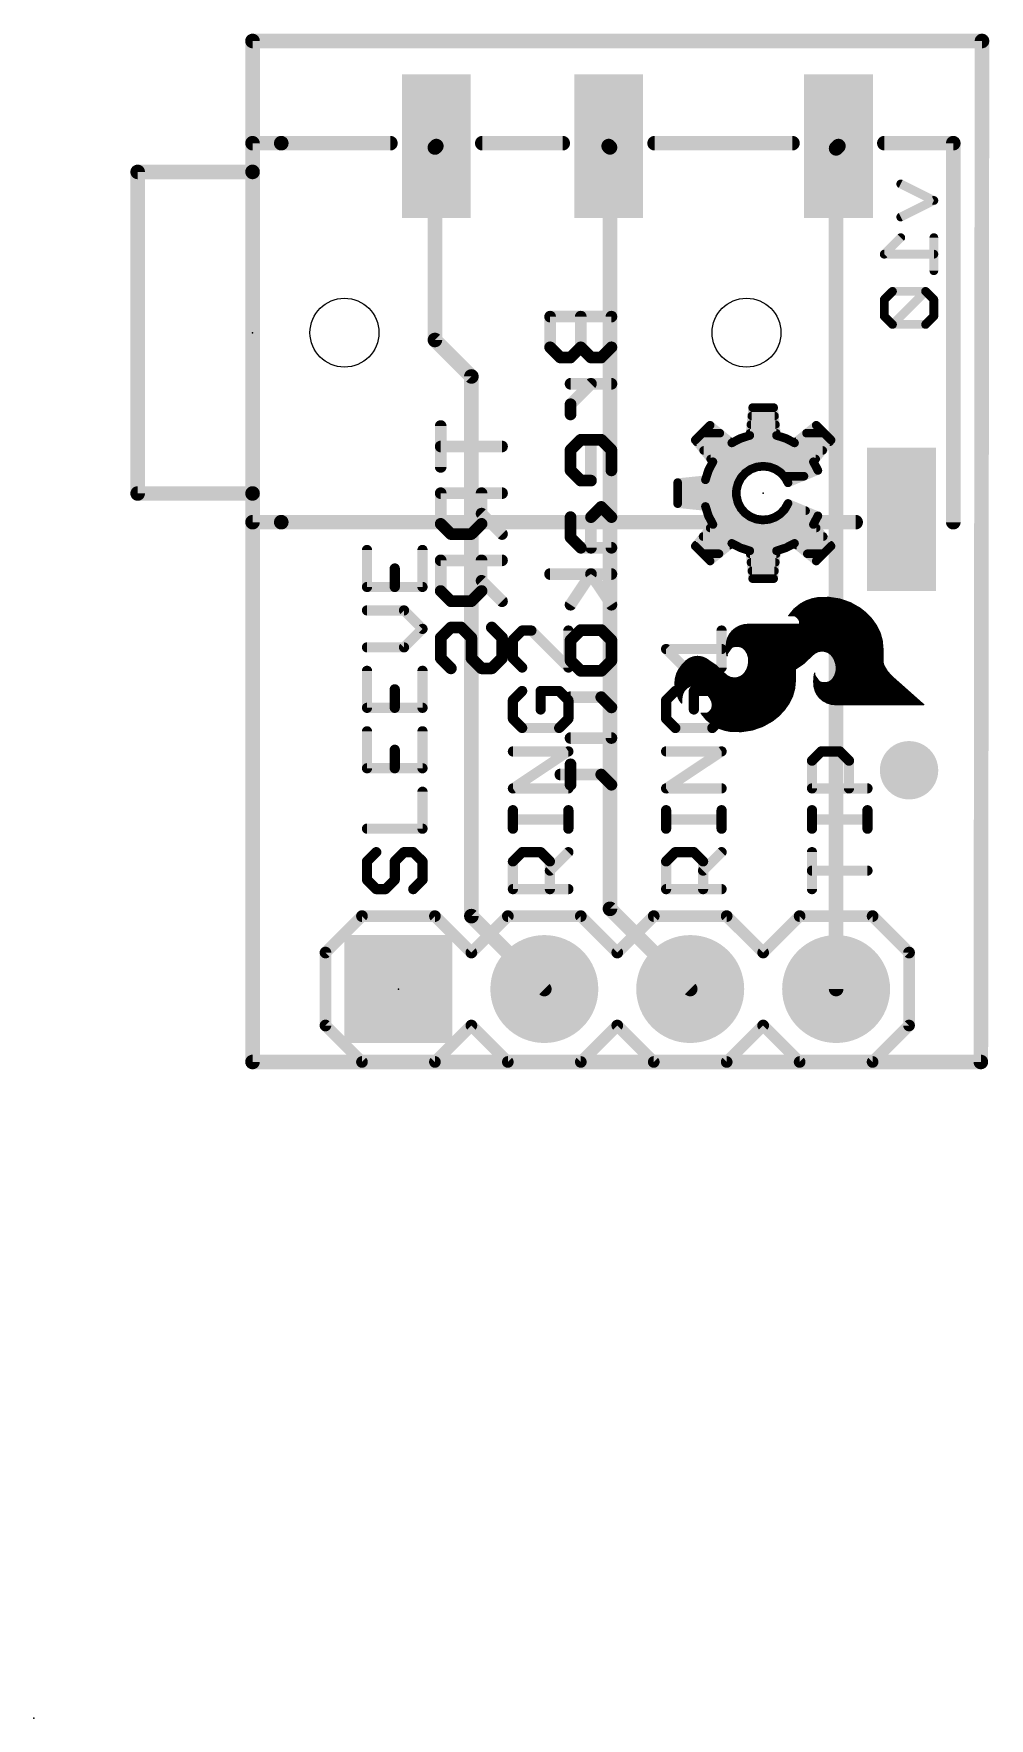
# Model space of a CAD drawing. Extents: x -3.8 to 12.8, y -11.4 to 17.9.
import ezdxf

# ---------------------------------------------------------------- set-up
doc = ezdxf.new("R2010")
doc.units = 0
for name, color, linetype in [('1', 12, 'CONTINUOUS'), ('16', 132, 'CONTINUOUS'), ('17', 110, 'CONTINUOUS'), ('18', 110, 'CONTINUOUS'), ('20', 53, 'CONTINUOUS'), ('21', 41, 'CONTINUOUS'), ('22', 40, 'CONTINUOUS'), ('23', 53, 'CONTINUOUS'), ('24', 53, 'CONTINUOUS'), ('51', 53, 'CONTINUOUS')]:
    doc.layers.add(name, color=color, linetype=linetype)

# ---------------------------------------------------------------- blocks, each defined once
blk = doc.blocks.new('RECT')
blk.add_solid([(-0.5, -0.5), (0.5, -0.5), (-0.5, 0.5), (0.5, 0.5)])
blk = doc.blocks.new('SQUAREP')
blk.add_solid([(-0.5, -0.5), (0.5, -0.5), (-0.5, 0.5), (0.5, 0.5)])
blk = doc.blocks.new('ROUNDP')
at = {"const_width": 0.5}
blk.add_lwpolyline([(0, -0.25, 1), (0, 0.25, 1), (0, -0.25)], format="xyb", dxfattribs=at)
blk = doc.blocks.new('ROUNDV')
at = {"const_width": 0.5}
blk.add_lwpolyline([(0, -0.25, 1), (0, 0.25, 1), (0, -0.25)], format="xyb", dxfattribs=at)

msp = doc.modelspace()

# ---------------------------------------------------------------- linework, layer by layer
at = {"layer": '1'}
for points, const_width in [([(0, 0), (0, 17.78)], 0.2032), ([(0, 17.78), (12.7, 17.78)], 0.2032), ([(12.7, 17.78), (12.7, 0)], 0.2032), ([(3.175, 15.925), (3.2, 15.95)], 0.254), ([(3.175, 12.573), (3.175, 15.925)], 0.254), ([(6.223, 15.927), (6.2, 15.95)], 0.254), ([(6.223, 15.927), (6.223, 2.667)], 0.254), ([(10.16, 15.91), (10.2, 15.95)], 0.254), ([(10.16, 15.91), (10.16, 1.27)], 0.254), ([(3.81, 11.938), (3.175, 12.573)], 0.254), ([(3.81, 2.54), (3.81, 11.938)], 0.254), ([(3.81, 2.54), (5.08, 1.27)], 0.254), ([(6.223, 2.667), (7.62, 1.27)], 0.254), ([(12.7, 0), (0, 0)], 0.2032)]:
    msp.add_lwpolyline(points, dxfattribs=dict(at, const_width=const_width))
for points, const_width in [([(0.0508, 17.78, 1), (-0.0508, 17.78)], 0.1016), ([(0, 17.8308, 1), (0, 17.7292)], 0.1016), ([(12.7508, 17.78, 1), (12.6492, 17.78)], 0.1016), ([(12.7, 17.7292, 1), (12.7, 17.8308)], 0.1016), ([(3.2385, 15.925, 1), (3.1115, 15.925)], 0.127), ([(3.1301, 15.9699, 1), (3.2199, 15.8801)], 0.127), ([(3.2449, 15.9051, 1), (3.1551, 15.9949)], 0.127), ([(6.2449, 15.9949, 1), (6.1551, 15.9051)], 0.127), ([(6.2865, 15.927, 1), (6.1595, 15.927)], 0.127), ([(6.1781, 15.8821, 1), (6.2679, 15.9719)], 0.127), ([(10.2235, 15.91, 1), (10.0965, 15.91)], 0.127), ([(10.1151, 15.9549, 1), (10.2049, 15.8651)], 0.127), ([(10.2449, 15.9051, 1), (10.1551, 15.9949)], 0.127), ([(3.2199, 12.6179, 1), (3.1301, 12.5281)], 0.127), ([(3.1115, 12.573, 1), (3.2385, 12.573)], 0.127), ([(3.8735, 11.938, 1), (3.7465, 11.938)], 0.127), ([(3.7651, 11.8931, 1), (3.8549, 11.9829)], 0.127), ([(3.8549, 2.5849, 1), (3.7651, 2.4951)], 0.127), ([(6.2679, 2.7119, 1), (6.1781, 2.6221)], 0.127), ([(6.1595, 2.667, 1), (6.2865, 2.667)], 0.127), ([(3.7465, 2.54, 1), (3.8735, 2.54)], 0.127), ([(5.0351, 1.2251, 1), (5.1249, 1.3149)], 0.127), ([(7.5751, 1.2251, 1), (7.6649, 1.3149)], 0.127), ([(10.0965, 1.27, 1), (10.2235, 1.27)], 0.127), ([(0, 0.0508, 1), (0, -0.0508)], 0.1016), ([(-0.0508, 0, 1), (0.0508, 0)], 0.1016), ([(12.6492, 0, 1), (12.7508, 0)], 0.1016), ([(12.7, -0.0508, 1), (12.7, 0.0508)], 0.1016)]:
    msp.add_lwpolyline(points, format="xyb", dxfattribs=dict(at, const_width=const_width))
at = {"layer": '16'}
for points, const_width in [([(0, 0), (0, 17.78)], 0.2032), ([(0, 17.78), (12.7, 17.78)], 0.2032), ([(12.7, 17.78), (12.7, 0)], 0.2032), ([(11.2856, 15.2908), (11.8618, 15.0027)], 0.1524), ([(11.8618, 15.0027), (11.2856, 14.7146)], 0.1524), ([(11.2856, 14.3553), (10.9975, 14.0672)], 0.1524), ([(11.8618, 14.3553), (11.8618, 13.7791)], 0.1524), ([(10.9975, 14.0672), (11.8618, 14.0672)], 0.1524), ([(11.1415, 13.4198), (10.9975, 13.2757)], 0.1524), ([(11.7177, 13.4198), (11.1415, 13.4198)], 0.1524), ([(11.7177, 13.4198), (11.1415, 12.8435)], 0.1524), ([(11.8618, 13.2757), (11.7177, 13.4198)], 0.1524), ([(10.9975, 13.2757), (10.9975, 12.9876)], 0.1524), ([(11.8618, 12.9876), (11.8618, 13.2757)], 0.1524), ([(10.9975, 12.9876), (11.1415, 12.8435)], 0.1524), ([(11.1415, 12.8435), (11.7177, 12.8435)], 0.1524), ([(11.7177, 12.8435), (11.8618, 12.9876)], 0.1524), ([(12.7, 0), (0, 0)], 0.2032)]:
    msp.add_lwpolyline(points, dxfattribs=dict(at, const_width=const_width))
for points, const_width in [([(0.0508, 17.78, 1), (-0.0508, 17.78)], 0.1016), ([(0, 17.8308, 1), (0, 17.7292)], 0.1016), ([(12.7508, 17.78, 1), (12.6492, 17.78)], 0.1016), ([(12.7, 17.7292, 1), (12.7, 17.8308)], 0.1016), ([(11.3026, 15.3249, 1), (11.2685, 15.2567)], 0.0762), ([(11.8788, 14.9686, 1), (11.8448, 15.0368)], 0.0762), ([(11.8448, 14.9686, 1), (11.8788, 15.0368)], 0.0762), ([(11.2685, 14.7487, 1), (11.3026, 14.6805)], 0.0762), ([(11.3125, 14.3283, 1), (11.2586, 14.3822)], 0.0762), ([(11.8999, 14.3553, 1), (11.8237, 14.3553)], 0.0762), ([(10.9705, 14.0941, 1), (11.0244, 14.0402)], 0.0762), ([(10.9975, 14.1053, 1), (10.9975, 14.0291)], 0.0762), ([(11.8618, 14.0291, 1), (11.8618, 14.1053)], 0.0762), ([(11.8237, 13.7791, 1), (11.8999, 13.7791)], 0.0762), ([(11.1415, 13.4579, 1), (11.1415, 13.3817)], 0.0762), ([(11.1685, 13.3928, 1), (11.1146, 13.4467)], 0.0762), ([(11.7447, 13.4467, 1), (11.6908, 13.3928)], 0.0762), ([(11.7447, 13.3928, 1), (11.6908, 13.4467)], 0.0762), ([(11.7177, 13.3817, 1), (11.7177, 13.4579)], 0.0762), ([(11.0356, 13.2757, 1), (10.9594, 13.2757)], 0.0762), ([(10.9705, 13.3026, 1), (11.0244, 13.2488)], 0.0762), ([(11.8999, 13.2757, 1), (11.8237, 13.2757)], 0.0762), ([(11.8349, 13.2488, 1), (11.8887, 13.3026)], 0.0762), ([(11.0244, 13.0145, 1), (10.9705, 12.9607)], 0.0762), ([(10.9594, 12.9876, 1), (11.0356, 12.9876)], 0.0762), ([(11.1415, 12.8816, 1), (11.1415, 12.8054)], 0.0762), ([(11.1146, 12.8705, 1), (11.1685, 12.8166)], 0.0762), ([(11.1146, 12.8166, 1), (11.1685, 12.8705)], 0.0762), ([(11.6908, 12.8705, 1), (11.7447, 12.8166)], 0.0762), ([(11.7177, 12.8054, 1), (11.7177, 12.8816)], 0.0762), ([(11.8237, 12.9876, 1), (11.8999, 12.9876)], 0.0762), ([(11.8887, 12.9607, 1), (11.8349, 13.0145)], 0.0762), ([(0, 0.0508, 1), (0, -0.0508)], 0.1016), ([(-0.0508, 0, 1), (0.0508, 0)], 0.1016), ([(12.6492, 0, 1), (12.7508, 0)], 0.1016), ([(12.7, -0.0508, 1), (12.7, 0.0508)], 0.1016)]:
    msp.add_lwpolyline(points, format="xyb", dxfattribs=dict(at, const_width=const_width))
at = {"layer": '20', "const_width": 0.254}
for points in [[(12.7, 17.78), (0, 17.78)], [(0, 17.78), (0, 0)], [(12.68, 0), (12.7, 17.78)], [(0, 0), (12.68, 0)]]:
    msp.add_lwpolyline(points, dxfattribs=at)
at = {"layer": '20', "const_width": 0.127}
for points in [[(0, 17.8435, 1), (0, 17.7165)], [(0.0635, 17.78, 1), (-0.0635, 17.78)], [(12.7635, 17.7799, 1), (12.6365, 17.7801)], [(12.7, 17.7165, 1), (12.7, 17.8435)], [(0, 0.0635, 1), (0, -0.0635)], [(-0.0635, 0, 1), (0.0635, 0)], [(12.6165, 0.0001, 1), (12.7435, -0.0001)], [(12.68, -0.0635, 1), (12.68, 0.0635)]]:
    msp.add_lwpolyline(points, format="xyb", dxfattribs=at)
at = {"layer": '20'}
for centre in [(1.6, 12.7), (8.6, 12.7)]:
    msp.add_circle(centre, 0.6, dxfattribs=at)
at = {"layer": '21'}
for points, const_width in [([(0.5, 16), (2.4, 16)], 0.254), ([(4, 16), (5.4, 16)], 0.254), ([(7, 16), (9.4, 16)], 0.254), ([(12.2, 16), (11, 16)], 0.254), ([(12.2, 16), (12.2, 9.4)], 0.254), ([(0.5, 9.4), (10.5, 9.4)], 0.254), ([(1.9931, 8.9162), (1.9931, 8.2722)], 0.1778), ([(2.9591, 8.2722), (2.9591, 8.9162)], 0.1778), ([(2.4761, 8.2722), (2.4761, 8.5942)], 0.1778), ([(1.9931, 8.2722), (2.9591, 8.2722)], 0.1778), ([(2.6371, 7.8638), (1.9931, 7.8638)], 0.1778), ([(2.9591, 7.5417), (2.6371, 7.8638)], 0.1778), ([(9.5428, 7.9757), (9.4291, 7.8851)], 0.0254), ([(9.4789, 7.9248), (10.5335, 7.9248)], 0.0254), ([(9.5108, 7.9502), (10.4884, 7.9502)], 0.0254), ([(9.5427, 7.9756), (10.4433, 7.9756)], 0.0254), ([(9.6362, 8.0258), (9.5428, 7.9757)], 0.0254), ([(9.5899, 8.001), (10.3934, 8.001)], 0.0254), ([(9.736, 8.0616), (9.6362, 8.0258)], 0.0254), ([(9.6378, 8.0264), (10.3196, 8.0264)], 0.0254), ([(9.7086, 8.0518), (10.2458, 8.0518)], 0.0254), ([(9.84, 8.0823), (9.736, 8.0616)], 0.0254), ([(9.8143, 8.0772), (10.1064, 8.0772)], 0.0254), ([(10.0328, 8.0883), (9.84, 8.0823)], 0.0254), ([(10.2235, 8.0595), (10.0328, 8.0883)], 0.0254), ([(10.4059, 7.9967), (10.2235, 8.0595)], 0.0254), ([(10.574, 7.902), (10.4059, 7.9967)], 0.0254), ([(2.6371, 7.2197), (2.9591, 7.5417)], 0.1778), ([(9.4291, 7.8851), (9.337, 7.7725)], 0.0254), ([(9.337, 7.7725), (9.4259, 7.7725)], 0.0254), ([(9.3577, 7.7978), (10.6996, 7.7978)], 0.0254), ([(9.3785, 7.8232), (10.6726, 7.8232)], 0.0254), ([(9.3993, 7.8486), (10.6408, 7.8486)], 0.0254), ([(9.42, 7.874), (10.609, 7.874)], 0.0254), ([(9.4259, 7.7725), (9.4404, 7.7705)], 0.0254), ([(9.4266, 7.7724), (10.7235, 7.7724)], 0.0254), ([(9.4404, 7.7705), (9.4539, 7.7648)], 0.0254), ([(9.4471, 7.8994), (10.5773, 7.8994)], 0.0254), ([(9.4539, 7.7648), (9.4906, 7.7352)], 0.0254), ([(9.476, 7.747), (10.7474, 7.747)], 0.0254), ([(9.4906, 7.7352), (9.5174, 7.6963)], 0.0254), ([(9.5, 7.7216), (10.7714, 7.7216)], 0.0254), ([(9.5174, 7.6963), (9.525, 7.6759)], 0.0254), ([(9.5174, 7.6962), (10.7919, 7.6962)], 0.0254), ([(9.5311, 7.6187), (9.5207, 7.5621)], 0.0254), ([(9.525, 7.6759), (9.5311, 7.6187)], 0.0254), ([(9.5255, 7.6708), (10.8099, 7.6708)], 0.0254), ([(9.5283, 7.6454), (10.8278, 7.6454)], 0.0254), ([(9.531, 7.62), (10.8457, 7.62)], 0.0254), ([(10.6847, 7.8136), (10.574, 7.902)], 0.0254), ([(10.7819, 7.7104), (10.6847, 7.8136)], 0.0254), ([(10.8636, 7.5947), (10.7819, 7.7104)], 0.0254), ([(4.6941, 7.5129), (4.5331, 7.3519)], 0.1778), ([(4.5331, 7.3519), (4.5331, 7.0299)], 0.1778), ([(4.8551, 7.5129), (4.6941, 7.5129)], 0.1778), ([(5.4991, 6.8689), (4.8551, 7.5129)], 0.1778), ([(5.4991, 7.5129), (5.4991, 6.8689)], 0.1778), ([(8.1661, 6.8689), (8.1661, 7.5129)], 0.1778), ([(8.8884, 7.3469), (8.8798, 7.2568)], 0.0254), ([(8.8878, 7.3406), (9.0724, 7.3406)], 0.0254), ([(8.9103, 7.4346), (8.8884, 7.3469)], 0.0254), ([(8.8931, 7.366), (9.0487, 7.366)], 0.0254), ([(8.8995, 7.3914), (9.0321, 7.3914)], 0.0254), ([(8.9059, 7.4168), (9.0186, 7.4168)], 0.0254), ([(8.9205, 7.4575), (8.9103, 7.4346)], 0.0254), ([(8.9137, 7.4422), (9.0095, 7.4422)], 0.0254), ([(8.9357, 7.4931), (8.9205, 7.4575)], 0.0254), ([(8.9248, 7.4676), (9.0023, 7.4676)], 0.0254), ([(8.9578, 7.5435), (8.9357, 7.4931)], 0.0254), ([(8.9357, 7.493), (8.9981, 7.493)], 0.0254), ([(8.9468, 7.5184), (8.9952, 7.5184)], 0.0254), ([(8.9916, 7.587), (8.9578, 7.5435)], 0.0254), ([(8.958, 7.5438), (8.9941, 7.5438)], 0.0254), ([(8.9778, 7.5692), (8.9941, 7.5692)], 0.0254), ([(8.9941, 7.5895), (8.9916, 7.587)], 0.0254), ([(8.9941, 7.5286), (8.9941, 7.5896)], 0.0254), ([(8.9941, 7.5896), (8.9941, 7.5895)], 0.0254), ([(9, 7.4757), (8.9941, 7.5286)], 0.0254), ([(9.0145, 7.4245), (9, 7.4757)], 0.0254), ([(9.0415, 7.3737), (9.0145, 7.4245)], 0.0254), ([(9.0807, 7.3317), (9.0415, 7.3737)], 0.0254), ([(9.1296, 7.3014), (9.0807, 7.3317)], 0.0254), ([(9.3497, 7.3407), (9.3022, 7.3114)], 0.0254), ([(9.3495, 7.3406), (10.9602, 7.3406)], 0.0254), ([(9.3921, 7.377), (9.3497, 7.3407)], 0.0254), ([(9.3792, 7.366), (10.9531, 7.366)], 0.0254), ([(9.4285, 7.4194), (9.3921, 7.377)], 0.0254), ([(9.4044, 7.3914), (10.946, 7.3914)], 0.0254), ([(9.4263, 7.4168), (10.9389, 7.4168)], 0.0254), ([(9.4945, 7.5108), (9.4285, 7.4194)], 0.0254), ([(9.445, 7.4422), (10.9318, 7.4422)], 0.0254), ([(9.4633, 7.4676), (10.9247, 7.4676)], 0.0254), ([(9.4816, 7.493), (10.9132, 7.493)], 0.0254), ([(9.5207, 7.5621), (9.4945, 7.5108)], 0.0254), ([(9.4984, 7.5184), (10.9008, 7.5184)], 0.0254), ([(9.5114, 7.5438), (10.8884, 7.5438)], 0.0254), ([(9.522, 7.5692), (10.876, 7.5692)], 0.0254), ([(9.5267, 7.5946), (10.8636, 7.5946)], 0.0254), ([(10.9236, 7.4717), (10.8636, 7.5947)], 0.0254), ([(10.9604, 7.3398), (10.9236, 7.4717)], 0.0254), ([(10.9728, 7.2035), (10.9604, 7.3398)], 0.0254), ([(1.9931, 7.2197), (2.6371, 7.2197)], 0.1778), ([(4.5331, 7.0299), (4.6941, 6.8689)], 0.1778), ([(7.5221, 6.8689), (7.2001, 7.1909)], 0.1778), ([(7.2001, 7.1909), (8.1661, 7.1909)], 0.1778), ([(8.8798, 7.2568), (8.8864, 7.1699)], 0.0254), ([(8.8805, 7.2644), (10.9673, 7.2644)], 0.0254), ([(8.8812, 7.239), (10.9696, 7.239)], 0.0254), ([(8.8829, 7.2898), (9.168, 7.2898)], 0.0254), ([(8.8831, 7.2136), (10.9719, 7.2136)], 0.0254), ([(8.885, 7.1882), (10.9728, 7.1882)], 0.0254), ([(8.8853, 7.3152), (9.1073, 7.3152)], 0.0254), ([(8.8864, 7.1699), (8.9096, 7.0859)], 0.0254), ([(8.8884, 7.1628), (10.9728, 7.1628)], 0.0254), ([(8.8954, 7.1374), (9.8223, 7.1374)], 0.0254), ([(8.9024, 7.112), (9.7787, 7.112)], 0.0254), ([(8.9094, 7.0866), (9.7489, 7.0866)], 0.0254), ([(8.9096, 7.0859), (8.9484, 7.0079)], 0.0254), ([(8.9219, 7.0612), (9.7217, 7.0612)], 0.0254), ([(8.9345, 7.0358), (9.6947, 7.0358)], 0.0254), ([(9.1846, 7.2848), (9.1296, 7.3014)], 0.0254), ([(9.218, 7.2834), (9.1846, 7.2848)], 0.0254), ([(9.2507, 7.2899), (9.218, 7.2834)], 0.0254), ([(9.2502, 7.2898), (10.9649, 7.2898)], 0.0254), ([(9.3022, 7.3114), (9.2507, 7.2899)], 0.0254), ([(9.3084, 7.3152), (10.9626, 7.3152)], 0.0254), ([(9.5916, 6.9386), (9.746, 7.0841)], 0.0254), ([(9.746, 7.0841), (9.7909, 7.1224)], 0.0254), ([(9.7909, 7.1224), (9.8443, 7.1479)], 0.0254), ([(9.8443, 7.1479), (9.9023, 7.1586)], 0.0254), ([(9.9023, 7.1586), (9.9612, 7.154)], 0.0254), ([(9.9612, 7.154), (10.0169, 7.1344)], 0.0254), ([(10.0084, 7.1374), (10.9728, 7.1374)], 0.0254), ([(10.0169, 7.1344), (10.0656, 7.101)], 0.0254), ([(10.0496, 7.112), (10.9728, 7.112)], 0.0254), ([(10.0656, 7.101), (10.1041, 7.0562)], 0.0254), ([(10.078, 7.0866), (10.9728, 7.0866)], 0.0254), ([(10.0998, 7.0612), (10.9728, 7.0612)], 0.0254), ([(10.1041, 7.0562), (10.1345, 6.9998)], 0.0254), ([(10.1151, 7.0358), (10.9728, 7.0358)], 0.0254), ([(10.9728, 6.9749), (10.9728, 7.2035)], 0.0254), ([(1.9931, 6.8113), (1.9931, 6.1673)], 0.1778), ([(2.9591, 6.1673), (2.9591, 6.8113)], 0.1778), ([(8.9472, 7.0104), (9.6678, 7.0104)], 0.0254), ([(8.9484, 7.0079), (9.0044, 6.9302)], 0.0254), ([(8.9649, 6.985), (9.6408, 6.985)], 0.0254), ([(8.9832, 6.9596), (9.6139, 6.9596)], 0.0254), ([(9.0015, 6.9342), (9.5851, 6.9342)], 0.0254), ([(9.0044, 6.9302), (9.0703, 6.8606)], 0.0254), ([(9.0247, 6.9088), (9.5474, 6.9088)], 0.0254), ([(9.0487, 6.8834), (9.5098, 6.8834)], 0.0254), ([(9.0703, 6.8606), (9.1307, 6.8175)], 0.0254), ([(9.0739, 6.858), (9.4721, 6.858)], 0.0254), ([(9.1095, 6.8326), (9.4345, 6.8326)], 0.0254), ([(9.1307, 6.8175), (9.1999, 6.7907)], 0.0254), ([(9.1572, 6.8072), (9.3843, 6.8072)], 0.0254), ([(9.1999, 6.7907), (9.2736, 6.7821)], 0.0254), ([(9.2736, 6.7821), (9.3471, 6.792)], 0.0254), ([(9.3471, 6.792), (9.4158, 6.82)], 0.0254), ([(9.4158, 6.82), (9.5916, 6.9386)], 0.0254), ([(9.7866, 6.7692), (9.779, 6.7209)], 0.0254), ([(9.7846, 6.7564), (9.7854, 6.7564)], 0.0254), ([(9.7849, 6.7515), (9.7866, 6.7692)], 0.0254), ([(9.7884, 6.7341), (9.7849, 6.7515)], 0.0254), ([(10.1288, 7.0104), (10.9728, 7.0104)], 0.0254), ([(10.1345, 6.9998), (10.155, 6.9391)], 0.0254), ([(10.1395, 6.985), (10.9728, 6.985)], 0.0254), ([(10.1614, 6.8018), (10.1398, 6.731)], 0.0254), ([(10.1476, 6.7564), (11.0909, 6.7564)], 0.0254), ([(10.1481, 6.9596), (10.9755, 6.9596)], 0.0254), ([(10.155, 6.9391), (10.1651, 6.8758)], 0.0254), ([(10.1553, 6.7818), (11.0677, 6.7818)], 0.0254), ([(10.1558, 6.9342), (10.9803, 6.9342)], 0.0254), ([(10.1598, 6.9088), (10.9894, 6.9088)], 0.0254), ([(10.1651, 6.8758), (10.1614, 6.8018)], 0.0254), ([(10.1617, 6.8072), (11.0475, 6.8072)], 0.0254), ([(10.163, 6.8326), (11.0324, 6.8326)], 0.0254), ([(10.1639, 6.8834), (11.0022, 6.8834)], 0.0254), ([(10.1642, 6.858), (11.0173, 6.858)], 0.0254), ([(10.9796, 6.9359), (10.9728, 6.9749)], 0.0254), ([(10.9931, 6.8987), (10.9796, 6.9359)], 0.0254), ([(11.0533, 6.7975), (10.9931, 6.8987)], 0.0254), ([(11.1328, 6.7107), (11.0533, 6.7975)], 0.0254), ([(2.4761, 6.1673), (2.4761, 6.4893)], 0.1778), ([(4.6941, 6.4605), (4.5331, 6.2995)], 0.1778), ([(5.3381, 6.4605), (5.0161, 6.4605)], 0.1778), ([(5.0161, 6.4605), (5.0161, 6.1385)], 0.1778), ([(5.4991, 6.2995), (5.3381, 6.4605)], 0.1778), ([(7.3611, 6.4605), (7.2001, 6.2995)], 0.1778), ([(8.0051, 6.4605), (7.6831, 6.4605)], 0.1778), ([(7.6831, 6.4605), (7.6831, 6.1385)], 0.1778), ([(8.1661, 6.2995), (8.0051, 6.4605)], 0.1778), ([(9.779, 6.7209), (9.7717, 6.6269)], 0.0254), ([(9.7717, 6.6269), (9.779, 6.5329)], 0.0254), ([(9.7718, 6.6294), (9.8627, 6.6294)], 0.0254), ([(9.7734, 6.604), (9.9227, 6.604)], 0.0254), ([(9.7738, 6.6548), (9.843, 6.6548)], 0.0254), ([(9.7754, 6.5786), (11.2815, 6.5786)], 0.0254), ([(9.7758, 6.6802), (9.8245, 6.6802)], 0.0254), ([(9.7774, 6.5532), (11.31, 6.5532)], 0.0254), ([(9.7778, 6.7056), (9.8061, 6.7056)], 0.0254), ([(9.779, 6.5329), (9.7974, 6.463)], 0.0254), ([(9.7803, 6.5278), (11.3386, 6.5278)], 0.0254), ([(9.7806, 6.731), (9.79, 6.731)], 0.0254), ([(9.787, 6.5024), (11.3672, 6.5024)], 0.0254), ([(9.7968, 6.7184), (9.7884, 6.7341)], 0.0254), ([(9.7937, 6.477), (11.3958, 6.477)], 0.0254), ([(9.8577, 6.6345), (9.7968, 6.7184)], 0.0254), ([(9.7974, 6.463), (9.8295, 6.3982)], 0.0254), ([(9.8031, 6.4516), (11.4244, 6.4516)], 0.0254), ([(9.8711, 6.6207), (9.8577, 6.6345)], 0.0254), ([(9.8882, 6.6117), (9.8711, 6.6207)], 0.0254), ([(9.9327, 6.6018), (9.8882, 6.6117)], 0.0254), ([(9.9783, 6.6018), (9.9327, 6.6018)], 0.0254), ([(10.0228, 6.6117), (9.9783, 6.6018)], 0.0254), ([(9.9883, 6.604), (11.2529, 6.604)], 0.0254), ([(10.0663, 6.6339), (10.0228, 6.6117)], 0.0254), ([(10.0574, 6.6294), (11.2243, 6.6294)], 0.0254), ([(10.1016, 6.6676), (10.0663, 6.6339)], 0.0254), ([(10.0882, 6.6548), (11.1957, 6.6548)], 0.0254), ([(10.1398, 6.731), (10.1016, 6.6676)], 0.0254), ([(10.1092, 6.6802), (11.1671, 6.6802)], 0.0254), ([(10.1245, 6.7056), (11.1385, 6.7056)], 0.0254), ([(10.1398, 6.731), (11.1142, 6.731)], 0.0254), ([(11.6815, 6.2231), (11.1328, 6.7107)], 0.0254), ([(1.9931, 6.1673), (2.9591, 6.1673)], 0.1778), ([(4.5331, 6.2995), (4.5331, 5.9775)], 0.1778), ([(5.4991, 5.9775), (5.4991, 6.2995)], 0.1778), ([(7.2001, 6.2995), (7.2001, 5.9775)], 0.1778), ([(8.1661, 5.9775), (8.1661, 6.2995)], 0.1778), ([(9.8156, 6.4262), (11.453, 6.4262)], 0.0254), ([(9.8282, 6.4008), (11.4815, 6.4008)], 0.0254), ([(9.8295, 6.3982), (9.8739, 6.3412)], 0.0254), ([(9.8472, 6.3754), (11.5101, 6.3754)], 0.0254), ([(9.867, 6.35), (11.5387, 6.35)], 0.0254), ([(9.8739, 6.3412), (9.9289, 6.2942)], 0.0254), ([(9.8933, 6.3246), (11.5673, 6.3246)], 0.0254), ([(9.923, 6.2992), (11.5959, 6.2992)], 0.0254), ([(9.9289, 6.2942), (10.0021, 6.2541)], 0.0254), ([(9.9661, 6.2738), (11.6245, 6.2738)], 0.0254), ([(10.0021, 6.2541), (10.082, 6.2301)], 0.0254), ([(10.021, 6.2484), (11.653, 6.2484)], 0.0254), ([(10.082, 6.2301), (10.1651, 6.2231)], 0.0254), ([(10.1651, 6.2231), (11.6815, 6.2231)], 0.0254), ([(4.5331, 5.9775), (4.6941, 5.8165)], 0.1778), ([(4.6941, 5.8165), (5.3381, 5.8165)], 0.1778), ([(5.3381, 5.8165), (5.4991, 5.9775)], 0.1778), ([(7.2001, 5.9775), (7.3611, 5.8165)], 0.1778), ([(7.3611, 5.8165), (8.0051, 5.8165)], 0.1778), ([(8.0051, 5.8165), (8.1661, 5.9775)], 0.1778), ([(1.9931, 5.7588), (1.9931, 5.1148)], 0.1778), ([(2.9591, 5.1148), (2.9591, 5.7588)], 0.1778), ([(2.4761, 5.1148), (2.4761, 5.4368)], 0.1778), ([(4.5331, 4.764), (5.4991, 5.408)], 0.1778), ([(5.4991, 5.408), (4.5331, 5.408)], 0.1778), ([(7.2001, 4.764), (8.1661, 5.408)], 0.1778), ([(8.1661, 5.408), (7.2001, 5.408)], 0.1778), ([(9.7401, 5.247), (9.9011, 5.408)], 0.1778), ([(9.7401, 4.764), (9.7401, 5.247)], 0.1778), ([(9.9011, 5.408), (10.2231, 5.408)], 0.1778), ([(10.2231, 5.408), (10.3841, 5.247)], 0.1778), ([(10.3841, 5.247), (10.3841, 4.764)], 0.1778), ([(1.9931, 5.1148), (2.9591, 5.1148)], 0.1778), ([(2.9591, 4.0624), (2.9591, 4.7064)], 0.1778), ([(5.4991, 4.764), (4.5331, 4.764)], 0.1778), ([(8.1661, 4.764), (7.2001, 4.764)], 0.1778), ([(10.7061, 4.764), (9.7401, 4.764)], 0.1778), ([(4.5331, 4.0624), (4.5331, 4.3844)], 0.1778), ([(5.4991, 4.0624), (5.4991, 4.3844)], 0.1778), ([(7.2001, 4.0624), (7.2001, 4.3844)], 0.1778), ([(8.1661, 4.0624), (8.1661, 4.3844)], 0.1778), ([(9.7401, 4.0624), (9.7401, 4.3844)], 0.1778), ([(10.7061, 4.0624), (10.7061, 4.3844)], 0.1778), ([(1.9931, 4.0624), (2.9591, 4.0624)], 0.1778), ([(5.4991, 4.2234), (4.5331, 4.2234)], 0.1778), ([(8.1661, 4.2234), (7.2001, 4.2234)], 0.1778), ([(10.7061, 4.2234), (9.7401, 4.2234)], 0.1778), ([(2.1541, 3.6539), (1.9931, 3.4929)], 0.1778), ([(1.9931, 3.4929), (1.9931, 3.1709)], 0.1778), ([(2.4761, 3.4929), (2.6371, 3.6539)], 0.1778), ([(2.4761, 3.1709), (2.4761, 3.4929)], 0.1778), ([(2.6371, 3.6539), (2.7981, 3.6539)], 0.1778), ([(2.7981, 3.6539), (2.9591, 3.4929)], 0.1778), ([(2.9591, 3.4929), (2.9591, 3.1709)], 0.1778), ([(4.5331, 3.4929), (4.6941, 3.6539)], 0.1778), ([(4.5331, 3.0099), (4.5331, 3.4929)], 0.1778), ([(4.6941, 3.6539), (5.0161, 3.6539)], 0.1778), ([(5.0161, 3.6539), (5.1771, 3.4929)], 0.1778), ([(5.1771, 3.3319), (5.4991, 3.6539)], 0.1778), ([(5.1771, 3.4929), (5.1771, 3.0099)], 0.1778), ([(7.2001, 3.4929), (7.3611, 3.6539)], 0.1778), ([(7.2001, 3.0099), (7.2001, 3.4929)], 0.1778), ([(7.3611, 3.6539), (7.6831, 3.6539)], 0.1778), ([(7.6831, 3.6539), (7.8441, 3.4929)], 0.1778), ([(7.8441, 3.3319), (8.1661, 3.6539)], 0.1778), ([(7.8441, 3.4929), (7.8441, 3.0099)], 0.1778), ([(9.7401, 3.0099), (9.7401, 3.6539)], 0.1778), ([(1.9931, 3.1709), (2.1541, 3.0099)], 0.1778), ([(2.3151, 3.0099), (2.4761, 3.1709)], 0.1778), ([(2.9591, 3.1709), (2.7981, 3.0099)], 0.1778), ([(10.7061, 3.3319), (9.7401, 3.3319)], 0.1778), ([(2.1541, 3.0099), (2.3151, 3.0099)], 0.1778), ([(5.4991, 3.0099), (4.5331, 3.0099)], 0.1778), ([(8.1661, 3.0099), (7.2001, 3.0099)], 0.1778), ([(1.905, 2.54), (1.27, 1.905)], 0.2032), ([(1.905, 2.54), (3.175, 2.54)], 0.2032), ([(3.175, 2.54), (3.81, 1.905)], 0.2032), ([(3.81, 1.905), (4.445, 2.54)], 0.2032), ([(4.445, 2.54), (5.715, 2.54)], 0.2032), ([(5.715, 2.54), (6.35, 1.905)], 0.2032), ([(6.35, 1.905), (6.985, 2.54)], 0.2032), ([(6.985, 2.54), (8.255, 2.54)], 0.2032), ([(8.255, 2.54), (8.89, 1.905)], 0.2032), ([(9.525, 2.54), (8.89, 1.905)], 0.2032), ([(9.525, 2.54), (10.795, 2.54)], 0.2032), ([(10.795, 2.54), (11.43, 1.905)], 0.2032), ([(1.27, 1.905), (1.27, 0.635)], 0.2032), ([(11.43, 1.905), (11.43, 0.635)], 0.2032), ([(1.27, 0.635), (1.905, 0)], 0.2032), ([(3.81, 0.635), (3.175, 0)], 0.2032), ([(4.445, 0), (3.81, 0.635)], 0.2032), ([(6.35, 0.635), (5.715, 0)], 0.2032), ([(6.985, 0), (6.35, 0.635)], 0.2032), ([(8.89, 0.635), (8.255, 0)], 0.2032), ([(8.89, 0.635), (9.525, 0)], 0.2032), ([(11.43, 0.635), (10.795, 0)], 0.2032), ([(3.175, 0), (1.905, 0)], 0.2032), ([(5.715, 0), (4.445, 0)], 0.2032), ([(8.255, 0), (6.985, 0)], 0.2032), ([(10.795, 0), (9.525, 0)], 0.2032)]:
    msp.add_lwpolyline(points, dxfattribs=dict(at, const_width=const_width))
for points, const_width in [([(0.5, 16.0635, 1), (0.5, 15.9365)], 0.127), ([(2.4, 15.9365, 1), (2.4, 16.0635)], 0.127), ([(4, 16.0635, 1), (4, 15.9365)], 0.127), ([(5.4, 15.9365, 1), (5.4, 16.0635)], 0.127), ([(7, 16.0635, 1), (7, 15.9365)], 0.127), ([(9.4, 15.9365, 1), (9.4, 16.0635)], 0.127), ([(11, 16.0635, 1), (11, 15.9365)], 0.127), ([(12.2635, 16, 1), (12.1365, 16)], 0.127), ([(12.2, 15.9365, 1), (12.2, 16.0635)], 0.127), ([(0.5, 9.4635, 1), (0.5, 9.3365)], 0.127), ([(10.5, 9.3365, 1), (10.5, 9.4635)], 0.127), ([(12.1365, 9.4, 1), (12.2635, 9.4)], 0.127), ([(2.0375, 8.9162, 1), (1.9486, 8.9162)], 0.0889), ([(3.0036, 8.9162, 1), (2.9147, 8.9162)], 0.0889), ([(2.5205, 8.5942, 1), (2.4316, 8.5942)], 0.0889), ([(1.9931, 8.3166, 1), (1.9931, 8.2277)], 0.0889), ([(1.9486, 8.2722, 1), (2.0375, 8.2722)], 0.0889), ([(2.4316, 8.2722, 1), (2.5205, 8.2722)], 0.0889), ([(2.9147, 8.2722, 1), (3.0036, 8.2722)], 0.0889), ([(2.9591, 8.2277, 1), (2.9591, 8.3166)], 0.0889), ([(1.9931, 7.9082, 1), (1.9931, 7.8193)], 0.0889), ([(2.6685, 7.8952, 1), (2.6057, 7.8323)], 0.0889), ([(2.6371, 7.8193, 1), (2.6371, 7.9082)], 0.0889), ([(9.4789, 7.9312, 1), (9.4789, 7.9184)], 0.0127), ([(9.5108, 7.9566, 1), (9.5108, 7.9439)], 0.0127), ([(9.5427, 7.982, 1), (9.5427, 7.9692)], 0.0127), ([(9.5398, 7.9813, 1), (9.5458, 7.9701)], 0.0127), ([(9.5468, 7.9707, 1), (9.5388, 7.9807)], 0.0127), ([(9.5899, 8.0074, 1), (9.5899, 7.9947)], 0.0127), ([(9.6341, 8.0318, 1), (9.6384, 8.0199)], 0.0127), ([(9.6378, 8.0328, 1), (9.6378, 8.0201)], 0.0127), ([(9.6392, 8.0202, 1), (9.6332, 8.0314)], 0.0127), ([(9.7086, 8.0581, 1), (9.7086, 8.0455)], 0.0127), ([(9.7348, 8.0679, 1), (9.7373, 8.0554)], 0.0127), ([(9.7382, 8.0557, 1), (9.7339, 8.0676)], 0.0127), ([(9.8143, 8.0836, 1), (9.8143, 8.0709)], 0.0127), ([(9.8398, 8.0886, 1), (9.8402, 8.076)], 0.0127), ([(9.8412, 8.0761, 1), (9.8388, 8.0885)], 0.0127), ([(10.0338, 8.0946, 1), (10.0319, 8.0821)], 0.0127), ([(10.033, 8.082, 1), (10.0326, 8.0947)], 0.0127), ([(10.1064, 8.0709, 1), (10.1064, 8.0836)], 0.0127), ([(10.2256, 8.0655, 1), (10.2215, 8.0535)], 0.0127), ([(10.2226, 8.0532, 1), (10.2245, 8.0658)], 0.0127), ([(10.2458, 8.0455, 1), (10.2458, 8.0581)], 0.0127), ([(10.3196, 8.0201, 1), (10.3196, 8.0328)], 0.0127), ([(10.3934, 7.9947, 1), (10.3934, 8.0074)], 0.0127), ([(10.409, 8.0022, 1), (10.4028, 7.9911)], 0.0127), ([(10.4039, 7.9907, 1), (10.408, 8.0027)], 0.0127), ([(10.4433, 7.9692, 1), (10.4433, 7.982)], 0.0127), ([(10.4884, 7.9439, 1), (10.4884, 7.9566)], 0.0127), ([(10.5335, 7.9184, 1), (10.5335, 7.9312)], 0.0127), ([(2.9905, 7.5103, 1), (2.9277, 7.5732)], 0.0889), ([(9.337, 7.7789, 1), (9.337, 7.7661)], 0.0127), ([(9.3321, 7.7765, 1), (9.3419, 7.7685)], 0.0127), ([(9.3577, 7.8042, 1), (9.3577, 7.7915)], 0.0127), ([(9.3785, 7.8296, 1), (9.3785, 7.8168)], 0.0127), ([(9.3993, 7.855, 1), (9.3993, 7.8422)], 0.0127), ([(9.42, 7.8804, 1), (9.42, 7.8677)], 0.0127), ([(9.4268, 7.7788, 1), (9.425, 7.7662)], 0.0127), ([(9.4266, 7.7788, 1), (9.4266, 7.766)], 0.0127), ([(9.4251, 7.89, 1), (9.433, 7.8801)], 0.0127), ([(9.434, 7.881, 1), (9.4242, 7.8891)], 0.0127), ([(9.4259, 7.7661, 1), (9.4259, 7.7789)], 0.0127), ([(9.4429, 7.7764, 1), (9.4379, 7.7647)], 0.0127), ([(9.4396, 7.7642, 1), (9.4413, 7.7768)], 0.0127), ([(9.4471, 7.9058, 1), (9.4471, 7.893)], 0.0127), ([(9.4579, 7.7697, 1), (9.4499, 7.7599)], 0.0127), ([(9.4514, 7.759, 1), (9.4564, 7.7706)], 0.0127), ([(9.476, 7.7534, 1), (9.476, 7.7407)], 0.0127), ([(9.4959, 7.7388, 1), (9.4854, 7.7316)], 0.0127), ([(9.4866, 7.7302, 1), (9.4946, 7.7401)], 0.0127), ([(9.5, 7.728, 1), (9.5, 7.7153)], 0.0127), ([(9.5174, 7.7026, 1), (9.5174, 7.6898)], 0.0127), ([(9.5234, 7.6985, 1), (9.5114, 7.6941)], 0.0127), ([(9.5122, 7.6927, 1), (9.5226, 7.6999)], 0.0127), ([(9.5313, 7.6766, 1), (9.5187, 7.6752)], 0.0127), ([(9.519, 7.6737, 1), (9.531, 7.6781)], 0.0127), ([(9.5255, 7.6772, 1), (9.5255, 7.6645)], 0.0127), ([(9.5283, 7.6518, 1), (9.5283, 7.6391)], 0.0127), ([(9.531, 7.6264, 1), (9.531, 7.6136)], 0.0127), ([(9.5374, 7.6175, 1), (9.5249, 7.6198)], 0.0127), ([(10.578, 7.907, 1), (10.57, 7.897)], 0.0127), ([(10.5709, 7.8965, 1), (10.5771, 7.9075)], 0.0127), ([(10.5773, 7.893, 1), (10.5773, 7.9058)], 0.0127), ([(10.609, 7.8677, 1), (10.609, 7.8804)], 0.0127), ([(10.6408, 7.8422, 1), (10.6408, 7.855)], 0.0127), ([(10.6726, 7.8168, 1), (10.6726, 7.8296)], 0.0127), ([(10.6893, 7.8179, 1), (10.6801, 7.8092)], 0.0127), ([(10.6807, 7.8086, 1), (10.6887, 7.8185)], 0.0127), ([(10.6996, 7.7915, 1), (10.6996, 7.8042)], 0.0127), ([(10.7235, 7.766, 1), (10.7235, 7.7788)], 0.0127), ([(10.7474, 7.7407, 1), (10.7474, 7.7534)], 0.0127), ([(10.7714, 7.7153, 1), (10.7714, 7.728)], 0.0127), ([(10.7871, 7.7141, 1), (10.7767, 7.7068)], 0.0127), ([(10.7773, 7.7061, 1), (10.7865, 7.7148)], 0.0127), ([(10.7919, 7.6898, 1), (10.7919, 7.7026)], 0.0127), ([(10.8099, 7.6645, 1), (10.8099, 7.6772)], 0.0127), ([(10.8278, 7.6391, 1), (10.8278, 7.6518)], 0.0127), ([(10.8457, 7.6136, 1), (10.8457, 7.6264)], 0.0127), ([(2.9277, 7.5103, 1), (2.9905, 7.5732)], 0.0889), ([(4.5775, 7.3519, 1), (4.4886, 7.3519)], 0.0889), ([(4.5016, 7.3834, 1), (4.5645, 7.3205)], 0.0889), ([(4.6941, 7.5574, 1), (4.6941, 7.4685)], 0.0889), ([(4.7255, 7.4815, 1), (4.6627, 7.5444)], 0.0889), ([(4.8865, 7.5444, 1), (4.8237, 7.4815)], 0.0889), ([(4.8551, 7.4685, 1), (4.8551, 7.5574)], 0.0889), ([(5.5436, 7.5129, 1), (5.4546, 7.5129)], 0.0889), ([(8.2105, 7.5129, 1), (8.1217, 7.5129)], 0.0889), ([(8.8878, 7.347, 1), (8.8878, 7.3342)], 0.0127), ([(8.8947, 7.3462, 1), (8.882, 7.3475)], 0.0127), ([(8.8822, 7.3484, 1), (8.8945, 7.3453)], 0.0127), ([(8.8931, 7.3724, 1), (8.8931, 7.3597)], 0.0127), ([(8.8995, 7.3978, 1), (8.8995, 7.385)], 0.0127), ([(8.9059, 7.4232, 1), (8.9059, 7.4104)], 0.0127), ([(8.9045, 7.4372, 1), (8.9161, 7.432)], 0.0127), ([(8.9165, 7.4331, 1), (8.9041, 7.4361)], 0.0127), ([(8.9137, 7.4486, 1), (8.9137, 7.4359)], 0.0127), ([(8.9147, 7.46, 1), (8.9263, 7.455)], 0.0127), ([(8.9263, 7.4549, 1), (8.9147, 7.4601)], 0.0127), ([(8.9248, 7.474, 1), (8.9248, 7.4612)], 0.0127), ([(8.9357, 7.4994, 1), (8.9357, 7.4867)], 0.0127), ([(8.9299, 7.4956, 1), (8.9415, 7.4906)], 0.0127), ([(8.9415, 7.4906, 1), (8.9299, 7.4956)], 0.0127), ([(8.9468, 7.5248, 1), (8.9468, 7.5121)], 0.0127), ([(8.9528, 7.5474, 1), (8.9628, 7.5396)], 0.0127), ([(8.958, 7.5502, 1), (8.958, 7.5374)], 0.0127), ([(8.9636, 7.541, 1), (8.952, 7.5461)], 0.0127), ([(8.9778, 7.5756, 1), (8.9778, 7.5629)], 0.0127), ([(8.9871, 7.5915, 1), (8.9961, 7.5825)], 0.0127), ([(8.9966, 7.5831, 1), (8.9866, 7.5909)], 0.0127), ([(9.0004, 7.5293, 1), (8.9878, 7.5279)], 0.0127), ([(9.0005, 7.5896, 1), (8.9878, 7.5896)], 0.0127), ([(9.0005, 7.5896, 1), (8.9878, 7.5896)], 0.0127), ([(8.9878, 7.5895, 1), (9.0005, 7.5895)], 0.0127), ([(8.9878, 7.5286, 1), (9.0005, 7.5286)], 0.0127), ([(8.9986, 7.585, 1), (8.9896, 7.594)], 0.0127), ([(9.0061, 7.4774, 1), (8.9939, 7.474)], 0.0127), ([(8.9937, 7.475, 1), (9.0063, 7.4764)], 0.0127), ([(8.9941, 7.5629, 1), (8.9941, 7.5756)], 0.0127), ([(8.9941, 7.5374, 1), (8.9941, 7.5502)], 0.0127), ([(8.9952, 7.5121, 1), (8.9952, 7.5248)], 0.0127), ([(8.9981, 7.4867, 1), (8.9981, 7.4994)], 0.0127), ([(9.0023, 7.4612, 1), (9.0023, 7.474)], 0.0127), ([(9.0201, 7.4275, 1), (9.0089, 7.4215)], 0.0127), ([(9.0084, 7.4228, 1), (9.0206, 7.4262)], 0.0127), ([(9.0095, 7.4359, 1), (9.0095, 7.4486)], 0.0127), ([(9.0186, 7.4104, 1), (9.0186, 7.4232)], 0.0127), ([(9.0321, 7.385, 1), (9.0321, 7.3978)], 0.0127), ([(9.0461, 7.3781, 1), (9.0368, 7.3694)], 0.0127), ([(9.0359, 7.3708, 1), (9.0471, 7.3767)], 0.0127), ([(9.0487, 7.3597, 1), (9.0487, 7.3724)], 0.0127), ([(9.0724, 7.3342, 1), (9.0724, 7.347)], 0.0127), ([(9.0841, 7.3371, 1), (9.0774, 7.3263)], 0.0127), ([(9.0761, 7.3274, 1), (9.0854, 7.3361)], 0.0127), ([(9.3495, 7.347, 1), (9.3495, 7.3342)], 0.0127), ([(9.3456, 7.3455, 1), (9.3538, 7.3359)], 0.0127), ([(9.353, 7.3353, 1), (9.3464, 7.3461)], 0.0127), ([(9.3792, 7.3724, 1), (9.3792, 7.3597)], 0.0127), ([(9.3873, 7.3812, 1), (9.3969, 7.3729)], 0.0127), ([(9.3962, 7.3722, 1), (9.388, 7.3819)], 0.0127), ([(9.4044, 7.3978, 1), (9.4044, 7.385)], 0.0127), ([(9.4263, 7.4232, 1), (9.4263, 7.4104)], 0.0127), ([(9.4234, 7.4231, 1), (9.4336, 7.4157)], 0.0127), ([(9.4333, 7.4153, 1), (9.4237, 7.4235)], 0.0127), ([(9.445, 7.4486, 1), (9.445, 7.4359)], 0.0127), ([(9.4633, 7.474, 1), (9.4633, 7.4612)], 0.0127), ([(9.4816, 7.4994, 1), (9.4816, 7.4867)], 0.0127), ([(9.4888, 7.5137, 1), (9.5002, 7.5079)], 0.0127), ([(9.4996, 7.5071, 1), (9.4894, 7.5145)], 0.0127), ([(9.4984, 7.5248, 1), (9.4984, 7.5121)], 0.0127), ([(9.5114, 7.5502, 1), (9.5114, 7.5374)], 0.0127), ([(9.5144, 7.5632, 1), (9.5269, 7.5609)], 0.0127), ([(9.5263, 7.5592, 1), (9.515, 7.565)], 0.0127), ([(9.522, 7.5756, 1), (9.522, 7.5629)], 0.0127), ([(9.5267, 7.601, 1), (9.5267, 7.5883)], 0.0127), ([(9.5248, 7.618, 1), (9.5375, 7.6193)], 0.0127), ([(10.8693, 7.5975, 1), (10.8579, 7.5919)], 0.0127), ([(10.8584, 7.591, 1), (10.8688, 7.5984)], 0.0127), ([(10.8636, 7.5883, 1), (10.8636, 7.601)], 0.0127), ([(10.876, 7.5629, 1), (10.876, 7.5756)], 0.0127), ([(10.8884, 7.5374, 1), (10.8884, 7.5502)], 0.0127), ([(10.9008, 7.5121, 1), (10.9008, 7.5248)], 0.0127), ([(10.9132, 7.4867, 1), (10.9132, 7.4994)], 0.0127), ([(10.9297, 7.4734, 1), (10.9175, 7.47)], 0.0127), ([(10.9179, 7.4689, 1), (10.9293, 7.4744)], 0.0127), ([(10.9247, 7.4612, 1), (10.9247, 7.474)], 0.0127), ([(10.9318, 7.4359, 1), (10.9318, 7.4486)], 0.0127), ([(10.9389, 7.4104, 1), (10.9389, 7.4232)], 0.0127), ([(10.946, 7.385, 1), (10.946, 7.3978)], 0.0127), ([(10.9531, 7.3597, 1), (10.9531, 7.3724)], 0.0127), ([(10.9667, 7.3404, 1), (10.9541, 7.3392)], 0.0127), ([(10.9543, 7.3381, 1), (10.9665, 7.3415)], 0.0127), ([(10.9602, 7.3342, 1), (10.9602, 7.347)], 0.0127), ([(1.9931, 7.2642, 1), (1.9931, 7.1753)], 0.0889), ([(2.6057, 7.2512, 1), (2.6685, 7.1883)], 0.0889), ([(2.6371, 7.1753, 1), (2.6371, 7.2642)], 0.0889), ([(4.4886, 7.0299, 1), (4.5775, 7.0299)], 0.0889), ([(4.5645, 7.0613, 1), (4.5016, 6.9985)], 0.0889), ([(7.2315, 7.2224, 1), (7.1686, 7.1595)], 0.0889), ([(7.2001, 7.2354, 1), (7.2001, 7.1465)], 0.0889), ([(8.1661, 7.1465, 1), (8.1661, 7.2354)], 0.0889), ([(8.8861, 7.2573, 1), (8.8735, 7.2563)], 0.0127), ([(8.8735, 7.2574, 1), (8.8861, 7.2562)], 0.0127), ([(8.8805, 7.2708, 1), (8.8805, 7.258)], 0.0127), ([(8.8812, 7.2454, 1), (8.8812, 7.2327)], 0.0127), ([(8.8829, 7.2962, 1), (8.8829, 7.2835)], 0.0127), ([(8.8831, 7.22, 1), (8.8831, 7.2073)], 0.0127), ([(8.885, 7.1946, 1), (8.885, 7.1818)], 0.0127), ([(8.8853, 7.3216, 1), (8.8853, 7.3088)], 0.0127), ([(8.8925, 7.1716, 1), (8.8803, 7.1682)], 0.0127), ([(8.8801, 7.1694, 1), (8.8928, 7.1704)], 0.0127), ([(8.8884, 7.1692, 1), (8.8884, 7.1565)], 0.0127), ([(8.8954, 7.1438, 1), (8.8954, 7.1311)], 0.0127), ([(8.9024, 7.1184, 1), (8.9024, 7.1056)], 0.0127), ([(8.9094, 7.093, 1), (8.9094, 7.0803)], 0.0127), ([(8.9153, 7.0887, 1), (8.9039, 7.0831)], 0.0127), ([(8.9035, 7.0842, 1), (8.9157, 7.0876)], 0.0127), ([(8.9219, 7.0676, 1), (8.9219, 7.0549)], 0.0127), ([(8.9345, 7.0422, 1), (8.9345, 7.0294)], 0.0127), ([(9.1073, 7.3088, 1), (9.1073, 7.3216)], 0.0127), ([(9.1314, 7.3075, 1), (9.1277, 7.2953)], 0.0127), ([(9.1262, 7.296, 1), (9.1329, 7.3068)], 0.0127), ([(9.168, 7.2835, 1), (9.168, 7.2962)], 0.0127), ([(9.1849, 7.2911, 1), (9.1843, 7.2785)], 0.0127), ([(9.1828, 7.2787, 1), (9.1864, 7.2909)], 0.0127), ([(9.2167, 7.2896, 1), (9.2192, 7.2772)], 0.0127), ([(9.2177, 7.277, 1), (9.2182, 7.2897)], 0.0127), ([(9.2502, 7.2962, 1), (9.2502, 7.2835)], 0.0127), ([(9.2483, 7.2958, 1), (9.2531, 7.284)], 0.0127), ([(9.2519, 7.2837, 1), (9.2495, 7.2961)], 0.0127), ([(9.2989, 7.3168, 1), (9.3055, 7.306)], 0.0127), ([(9.3047, 7.3055, 1), (9.2998, 7.3172)], 0.0127), ([(9.3084, 7.3216, 1), (9.3084, 7.3088)], 0.0127), ([(9.6947, 7.0294, 1), (9.6947, 7.0422)], 0.0127), ([(9.7217, 7.0549, 1), (9.7217, 7.0676)], 0.0127), ([(9.7419, 7.0889, 1), (9.7501, 7.0793)], 0.0127), ([(9.7504, 7.0795, 1), (9.7416, 7.0887)], 0.0127), ([(9.7489, 7.0803, 1), (9.7489, 7.093)], 0.0127), ([(9.7787, 7.1056, 1), (9.7787, 7.1184)], 0.0127), ([(9.7882, 7.1282, 1), (9.7937, 7.1167)], 0.0127), ([(9.7951, 7.1176, 1), (9.7868, 7.1273)], 0.0127), ([(9.8223, 7.1311, 1), (9.8223, 7.1438)], 0.0127), ([(9.8431, 7.1541, 1), (9.8454, 7.1416)], 0.0127), ([(9.847, 7.1421, 1), (9.8415, 7.1536)], 0.0127), ([(9.9028, 7.165, 1), (9.9018, 7.1523)], 0.0127), ([(9.9035, 7.1524, 1), (9.9012, 7.1649)], 0.0127), ([(9.9633, 7.16, 1), (9.9591, 7.1481)], 0.0127), ([(9.9607, 7.1477, 1), (9.9617, 7.1604)], 0.0127), ([(10.0084, 7.1438, 1), (10.0084, 7.1311)], 0.0127), ([(10.0205, 7.1396, 1), (10.0133, 7.1292)], 0.0127), ([(10.0148, 7.1284, 1), (10.019, 7.1404)], 0.0127), ([(10.0496, 7.1184, 1), (10.0496, 7.1056)], 0.0127), ([(10.0705, 7.1052, 1), (10.0608, 7.0969)], 0.0127), ([(10.0621, 7.0958, 1), (10.0692, 7.1063)], 0.0127), ([(10.078, 7.093, 1), (10.078, 7.0803)], 0.0127), ([(10.0998, 7.0676, 1), (10.0998, 7.0549)], 0.0127), ([(10.1097, 7.0592, 1), (10.0985, 7.0532)], 0.0127), ([(10.0993, 7.0521, 1), (10.1089, 7.0603)], 0.0127), ([(10.1151, 7.0422, 1), (10.1151, 7.0294)], 0.0127), ([(10.9626, 7.3088, 1), (10.9626, 7.3216)], 0.0127), ([(10.9649, 7.2835, 1), (10.9649, 7.2962)], 0.0127), ([(10.9792, 7.2035, 1), (10.9665, 7.2035)], 0.0127), ([(10.9665, 7.2029, 1), (10.9791, 7.2041)], 0.0127), ([(10.9673, 7.258, 1), (10.9673, 7.2708)], 0.0127), ([(10.9696, 7.2327, 1), (10.9696, 7.2454)], 0.0127), ([(10.9719, 7.2073, 1), (10.9719, 7.22)], 0.0127), ([(10.9728, 7.1818, 1), (10.9728, 7.1946)], 0.0127), ([(10.9728, 7.1565, 1), (10.9728, 7.1692)], 0.0127), ([(10.9728, 7.1311, 1), (10.9728, 7.1438)], 0.0127), ([(10.9728, 7.1056, 1), (10.9728, 7.1184)], 0.0127), ([(10.9728, 7.0803, 1), (10.9728, 7.093)], 0.0127), ([(10.9728, 7.0549, 1), (10.9728, 7.0676)], 0.0127), ([(10.9728, 7.0294, 1), (10.9728, 7.0422)], 0.0127), ([(2.0375, 6.8113, 1), (1.9486, 6.8113)], 0.0889), ([(3.0036, 6.8113, 1), (2.9147, 6.8113)], 0.0889), ([(4.6627, 6.8375, 1), (4.7255, 6.9003)], 0.0889), ([(5.4546, 6.8689, 1), (5.5436, 6.8689)], 0.0889), ([(5.4677, 6.8375, 1), (5.5305, 6.9003)], 0.0889), ([(7.4907, 6.8375, 1), (7.5535, 6.9003)], 0.0889), ([(8.1217, 6.8689, 1), (8.2105, 6.8689)], 0.0889), ([(8.9472, 7.0168, 1), (8.9472, 7.0041)], 0.0127), ([(8.9536, 7.0116, 1), (8.9432, 7.0042)], 0.0127), ([(8.9427, 7.0051, 1), (8.9541, 7.0107)], 0.0127), ([(8.9649, 6.9914, 1), (8.9649, 6.9787)], 0.0127), ([(8.9832, 6.966, 1), (8.9832, 6.9532)], 0.0127), ([(9.0015, 6.9406, 1), (9.0015, 6.9279)], 0.0127), ([(9.0091, 6.9346, 1), (8.9998, 6.9258)], 0.0127), ([(8.9993, 6.9265, 1), (9.0096, 6.9339)], 0.0127), ([(9.0247, 6.9152, 1), (9.0247, 6.9024)], 0.0127), ([(9.0487, 6.8898, 1), (9.0487, 6.877)], 0.0127), ([(9.074, 6.8658, 1), (9.0666, 6.8554)], 0.0127), ([(9.0657, 6.8562, 1), (9.0749, 6.865)], 0.0127), ([(9.0739, 6.8644, 1), (9.0739, 6.8517)], 0.0127), ([(9.1095, 6.839, 1), (9.1095, 6.8262)], 0.0127), ([(9.133, 6.8234, 1), (9.1284, 6.8115)], 0.0127), ([(9.127, 6.8123, 1), (9.1344, 6.8226)], 0.0127), ([(9.1572, 6.8136, 1), (9.1572, 6.8008)], 0.0127), ([(9.2006, 6.797, 1), (9.1991, 6.7844)], 0.0127), ([(9.1976, 6.7848, 1), (9.2022, 6.7967)], 0.0127), ([(9.2727, 6.7884, 1), (9.2744, 6.7758)], 0.0127), ([(9.2728, 6.7758, 1), (9.2743, 6.7884)], 0.0127), ([(9.3447, 6.7979, 1), (9.3495, 6.7862)], 0.0127), ([(9.3479, 6.7857, 1), (9.3462, 6.7983)], 0.0127), ([(9.3843, 6.8008, 1), (9.3843, 6.8136)], 0.0127), ([(9.4122, 6.8253, 1), (9.4194, 6.8147)], 0.0127), ([(9.4182, 6.8141, 1), (9.4134, 6.8259)], 0.0127), ([(9.4345, 6.8262, 1), (9.4345, 6.839)], 0.0127), ([(9.4721, 6.8517, 1), (9.4721, 6.8644)], 0.0127), ([(9.5098, 6.877, 1), (9.5098, 6.8898)], 0.0127), ([(9.5474, 6.9024, 1), (9.5474, 6.9152)], 0.0127), ([(9.5851, 6.9279, 1), (9.5851, 6.9406)], 0.0127), ([(9.5873, 6.9432, 1), (9.596, 6.934)], 0.0127), ([(9.5952, 6.9334, 1), (9.5881, 6.9439)], 0.0127), ([(9.6139, 6.9532, 1), (9.6139, 6.966)], 0.0127), ([(9.6408, 6.9787, 1), (9.6408, 6.9914)], 0.0127), ([(9.6678, 7.0041, 1), (9.6678, 7.0168)], 0.0127), ([(9.7846, 6.7628, 1), (9.7846, 6.75)], 0.0127), ([(9.7911, 6.7528, 1), (9.7787, 6.7502)], 0.0127), ([(9.7786, 6.7521, 1), (9.7912, 6.7509)], 0.0127), ([(9.7929, 6.7682, 1), (9.7803, 6.7702)], 0.0127), ([(9.7929, 6.7686, 1), (9.7803, 6.7698)], 0.0127), ([(9.7854, 6.75, 1), (9.7854, 6.7628)], 0.0127), ([(10.1288, 7.0168, 1), (10.1288, 7.0041)], 0.0127), ([(10.1405, 7.0018, 1), (10.1285, 6.9978)], 0.0127), ([(10.1289, 6.9968, 1), (10.1401, 7.0028)], 0.0127), ([(10.1395, 6.9914, 1), (10.1395, 6.9787)], 0.0127), ([(10.1476, 6.7628, 1), (10.1476, 6.75)], 0.0127), ([(10.1481, 6.966, 1), (10.1481, 6.9532)], 0.0127), ([(10.1613, 6.9401, 1), (10.1488, 6.9381)], 0.0127), ([(10.149, 6.9371, 1), (10.161, 6.9411)], 0.0127), ([(10.1553, 6.7882, 1), (10.1553, 6.7755)], 0.0127), ([(10.1558, 6.9406, 1), (10.1558, 6.9279)], 0.0127), ([(10.1598, 6.9152, 1), (10.1598, 6.9024)], 0.0127), ([(10.1551, 6.8022, 1), (10.1678, 6.8015)], 0.0127), ([(10.1617, 6.8136, 1), (10.1617, 6.8008)], 0.0127), ([(10.1675, 6.8, 1), (10.1554, 6.8037)], 0.0127), ([(10.163, 6.839, 1), (10.163, 6.8262)], 0.0127), ([(10.1639, 6.8898, 1), (10.1639, 6.877)], 0.0127), ([(10.1642, 6.8644, 1), (10.1642, 6.8517)], 0.0127), ([(10.1714, 6.8755, 1), (10.1588, 6.8761)], 0.0127), ([(10.1588, 6.8748, 1), (10.1714, 6.8768)], 0.0127), ([(10.9791, 6.976, 1), (10.9665, 6.9738)], 0.0127), ([(10.9665, 6.9749, 1), (10.9792, 6.9749)], 0.0127), ([(10.9728, 7.0041, 1), (10.9728, 7.0168)], 0.0127), ([(10.9728, 6.9787, 1), (10.9728, 6.9914)], 0.0127), ([(10.9856, 6.9381, 1), (10.9737, 6.9338)], 0.0127), ([(10.9734, 6.9348, 1), (10.9859, 6.937)], 0.0127), ([(10.9755, 6.9532, 1), (10.9755, 6.966)], 0.0127), ([(10.9803, 6.9279, 1), (10.9803, 6.9406)], 0.0127), ([(10.9986, 6.9019, 1), (10.9876, 6.8955)], 0.0127), ([(10.9871, 6.8965, 1), (10.9991, 6.9009)], 0.0127), ([(10.9894, 6.9024, 1), (10.9894, 6.9152)], 0.0127), ([(11.0022, 6.877, 1), (11.0022, 6.8898)], 0.0127), ([(11.0173, 6.8517, 1), (11.0173, 6.8644)], 0.0127), ([(11.0324, 6.8262, 1), (11.0324, 6.839)], 0.0127), ([(11.0579, 6.8018, 1), (11.0486, 6.7932)], 0.0127), ([(11.0475, 6.8008, 1), (11.0475, 6.8136)], 0.0127), ([(11.0478, 6.7943, 1), (11.0587, 6.8007)], 0.0127), ([(11.0677, 6.7755, 1), (11.0677, 6.7882)], 0.0127), ([(11.0909, 6.75, 1), (11.0909, 6.7628)], 0.0127), ([(2.5205, 6.4893, 1), (2.4316, 6.4893)], 0.0889), ([(4.7255, 6.429, 1), (4.6627, 6.4919)], 0.0889), ([(5.0605, 6.4605, 1), (4.9716, 6.4605)], 0.0889), ([(5.0161, 6.5049, 1), (5.0161, 6.416)], 0.0889), ([(5.3695, 6.4919, 1), (5.3067, 6.429)], 0.0889), ([(5.3381, 6.416, 1), (5.3381, 6.5049)], 0.0889), ([(7.3925, 6.429, 1), (7.3297, 6.4919)], 0.0889), ([(7.7275, 6.4605, 1), (7.6386, 6.4605)], 0.0889), ([(7.6831, 6.5049, 1), (7.6831, 6.416)], 0.0889), ([(8.0365, 6.4919, 1), (7.9737, 6.429)], 0.0889), ([(8.0051, 6.416, 1), (8.0051, 6.5049)], 0.0889), ([(9.778, 6.6274, 1), (9.7653, 6.6264)], 0.0127), ([(9.7653, 6.6274, 1), (9.778, 6.6264)], 0.0127), ([(9.7718, 6.6358, 1), (9.7718, 6.6231)], 0.0127), ([(9.7734, 6.6104, 1), (9.7734, 6.5976)], 0.0127), ([(9.7738, 6.6612, 1), (9.7738, 6.6485)], 0.0127), ([(9.7754, 6.585, 1), (9.7754, 6.5723)], 0.0127), ([(9.7758, 6.6866, 1), (9.7758, 6.6738)], 0.0127), ([(9.7774, 6.5596, 1), (9.7774, 6.5469)], 0.0127), ([(9.7778, 6.712, 1), (9.7778, 6.6993)], 0.0127), ([(9.7727, 6.7219, 1), (9.7853, 6.7199)], 0.0127), ([(9.7851, 6.5345, 1), (9.7729, 6.5313)], 0.0127), ([(9.7853, 6.7204, 1), (9.7727, 6.7214)], 0.0127), ([(9.7727, 6.5324, 1), (9.7853, 6.5334)], 0.0127), ([(9.7803, 6.5342, 1), (9.7803, 6.5214)], 0.0127), ([(9.7806, 6.7374, 1), (9.7806, 6.7247)], 0.0127), ([(9.787, 6.5088, 1), (9.787, 6.4961)], 0.0127), ([(9.794, 6.7371, 1), (9.7828, 6.7311)], 0.0127), ([(9.7822, 6.7328, 1), (9.7946, 6.7353)], 0.0127), ([(9.7937, 6.4834, 1), (9.7937, 6.4707)], 0.0127), ([(9.79, 6.7247, 1), (9.79, 6.7374)], 0.0127), ([(9.8019, 6.7221, 1), (9.7917, 6.7147)], 0.0127), ([(9.8031, 6.4658, 1), (9.7917, 6.4602)], 0.0127), ([(9.7912, 6.7154, 1), (9.8024, 6.7214)], 0.0127), ([(9.7913, 6.4614, 1), (9.8036, 6.4646)], 0.0127), ([(9.8031, 6.458, 1), (9.8031, 6.4452)], 0.0127), ([(9.8061, 6.6993, 1), (9.8061, 6.712)], 0.0127), ([(9.8245, 6.6738, 1), (9.8245, 6.6866)], 0.0127), ([(9.843, 6.6485, 1), (9.843, 6.6612)], 0.0127), ([(9.8622, 6.6389, 1), (9.8532, 6.6301)], 0.0127), ([(9.8526, 6.6308, 1), (9.8628, 6.6382)], 0.0127), ([(9.8627, 6.6231, 1), (9.8627, 6.6358)], 0.0127), ([(9.8741, 6.6263, 1), (9.8682, 6.6151)], 0.0127), ([(9.8666, 6.6163, 1), (9.8757, 6.6251)], 0.0127), ([(9.8896, 6.6179, 1), (9.8868, 6.6055)], 0.0127), ([(9.8852, 6.6061, 1), (9.8912, 6.6173)], 0.0127), ([(9.9227, 6.5976, 1), (9.9227, 6.6104)], 0.0127), ([(9.9327, 6.6081, 1), (9.9327, 6.5954)], 0.0127), ([(9.9313, 6.5956, 1), (9.9341, 6.608)], 0.0127), ([(9.9769, 6.608, 1), (9.9797, 6.5956)], 0.0127), ([(9.9783, 6.5954, 1), (9.9783, 6.6081)], 0.0127), ([(9.9883, 6.6104, 1), (9.9883, 6.5976)], 0.0127), ([(10.0199, 6.6174, 1), (10.0257, 6.606)], 0.0127), ([(10.0242, 6.6055, 1), (10.0214, 6.6179)], 0.0127), ([(10.0574, 6.6358, 1), (10.0574, 6.6231)], 0.0127), ([(10.0619, 6.6385, 1), (10.0706, 6.6293)], 0.0127), ([(10.0691, 6.6283, 1), (10.0634, 6.6396)], 0.0127), ([(10.0882, 6.6612, 1), (10.0882, 6.6485)], 0.0127), ([(10.0962, 6.6709, 1), (10.107, 6.6643)], 0.0127), ([(10.106, 6.663, 1), (10.0972, 6.6722)], 0.0127), ([(10.1092, 6.6866, 1), (10.1092, 6.6738)], 0.0127), ([(10.1245, 6.712, 1), (10.1245, 6.6993)], 0.0127), ([(10.1398, 6.7374, 1), (10.1398, 6.7247)], 0.0127), ([(10.1337, 6.7329, 1), (10.1459, 6.7292)], 0.0127), ([(10.1453, 6.7277, 1), (10.1344, 6.7343)], 0.0127), ([(11.1142, 6.7247, 1), (11.1142, 6.7374)], 0.0127), ([(11.137, 6.7154, 1), (11.1286, 6.706)], 0.0127), ([(11.1281, 6.7064, 1), (11.1375, 6.715)], 0.0127), ([(11.1385, 6.6993, 1), (11.1385, 6.712)], 0.0127), ([(11.1671, 6.6738, 1), (11.1671, 6.6866)], 0.0127), ([(11.1957, 6.6485, 1), (11.1957, 6.6612)], 0.0127), ([(11.2243, 6.6231, 1), (11.2243, 6.6358)], 0.0127), ([(11.2529, 6.5976, 1), (11.2529, 6.6104)], 0.0127), ([(11.2815, 6.5723, 1), (11.2815, 6.585)], 0.0127), ([(11.31, 6.5469, 1), (11.31, 6.5596)], 0.0127), ([(11.3386, 6.5214, 1), (11.3386, 6.5342)], 0.0127), ([(11.3672, 6.4961, 1), (11.3672, 6.5088)], 0.0127), ([(11.3958, 6.4707, 1), (11.3958, 6.4834)], 0.0127), ([(11.4244, 6.4452, 1), (11.4244, 6.458)], 0.0127), ([(1.9931, 6.2117, 1), (1.9931, 6.1228)], 0.0889), ([(1.9486, 6.1673, 1), (2.0375, 6.1673)], 0.0889), ([(2.4316, 6.1673, 1), (2.5205, 6.1673)], 0.0889), ([(2.9147, 6.1673, 1), (3.0036, 6.1673)], 0.0889), ([(2.9591, 6.1228, 1), (2.9591, 6.2117)], 0.0889), ([(4.5775, 6.2995, 1), (4.4886, 6.2995)], 0.0889), ([(4.5016, 6.3309, 1), (4.5645, 6.268)], 0.0889), ([(4.9716, 6.1385, 1), (5.0605, 6.1385)], 0.0889), ([(5.5436, 6.2995, 1), (5.4546, 6.2995)], 0.0889), ([(5.4677, 6.268, 1), (5.5305, 6.3309)], 0.0889), ([(7.2445, 6.2995, 1), (7.1556, 6.2995)], 0.0889), ([(7.1686, 6.3309, 1), (7.2315, 6.268)], 0.0889), ([(7.6386, 6.1385, 1), (7.7275, 6.1385)], 0.0889), ([(8.2105, 6.2995, 1), (8.1217, 6.2995)], 0.0889), ([(8.1347, 6.268, 1), (8.1975, 6.3309)], 0.0889), ([(9.8156, 6.4326, 1), (9.8156, 6.4199)], 0.0127), ([(9.8282, 6.4072, 1), (9.8282, 6.3944)], 0.0127), ([(9.8345, 6.4021, 1), (9.8245, 6.3943)], 0.0127), ([(9.8238, 6.3954, 1), (9.8352, 6.401)], 0.0127), ([(9.8472, 6.3818, 1), (9.8472, 6.369)], 0.0127), ([(9.867, 6.3564, 1), (9.867, 6.3437)], 0.0127), ([(9.878, 6.346, 1), (9.8698, 6.3363)], 0.0127), ([(9.8689, 6.3373, 1), (9.8789, 6.3451)], 0.0127), ([(9.8933, 6.331, 1), (9.8933, 6.3182)], 0.0127), ([(9.923, 6.3056, 1), (9.923, 6.2928)], 0.0127), ([(9.932, 6.2998, 1), (9.9258, 6.2886)], 0.0127), ([(9.9248, 6.2894, 1), (9.933, 6.299)], 0.0127), ([(9.9661, 6.2802, 1), (9.9661, 6.2675)], 0.0127), ([(10.0039, 6.2602, 1), (10.0002, 6.248)], 0.0127), ([(9.999, 6.2485, 1), (10.0051, 6.2597)], 0.0127), ([(10.021, 6.2548, 1), (10.021, 6.242)], 0.0127), ([(10.0825, 6.2364, 1), (10.0814, 6.2237)], 0.0127), ([(10.0801, 6.224, 1), (10.0838, 6.2361)], 0.0127), ([(10.1651, 6.2295, 1), (10.1651, 6.2168)], 0.0127), ([(10.1646, 6.2168, 1), (10.1656, 6.2294)], 0.0127), ([(11.453, 6.4199, 1), (11.453, 6.4326)], 0.0127), ([(11.4815, 6.3944, 1), (11.4815, 6.4072)], 0.0127), ([(11.5101, 6.369, 1), (11.5101, 6.3818)], 0.0127), ([(11.5387, 6.3437, 1), (11.5387, 6.3564)], 0.0127), ([(11.5673, 6.3182, 1), (11.5673, 6.331)], 0.0127), ([(11.5959, 6.2928, 1), (11.5959, 6.3056)], 0.0127), ([(11.6245, 6.2675, 1), (11.6245, 6.2802)], 0.0127), ([(11.653, 6.242, 1), (11.653, 6.2548)], 0.0127), ([(11.6773, 6.2184, 1), (11.6857, 6.2278)], 0.0127), ([(11.6815, 6.2168, 1), (11.6815, 6.2295)], 0.0127), ([(4.5645, 6.0089, 1), (4.5016, 5.946)], 0.0889), ([(4.4886, 5.9775, 1), (4.5775, 5.9775)], 0.0889), ([(4.6941, 5.8609, 1), (4.6941, 5.772)], 0.0889), ([(4.6627, 5.785, 1), (4.7255, 5.8479)], 0.0889), ([(5.3067, 5.8479, 1), (5.3695, 5.785)], 0.0889), ([(5.3381, 5.772, 1), (5.3381, 5.8609)], 0.0889), ([(5.4546, 5.9775, 1), (5.5436, 5.9775)], 0.0889), ([(5.5305, 5.946, 1), (5.4677, 6.0089)], 0.0889), ([(7.2315, 6.0089, 1), (7.1686, 5.946)], 0.0889), ([(7.1556, 5.9775, 1), (7.2445, 5.9775)], 0.0889), ([(7.3611, 5.8609, 1), (7.3611, 5.772)], 0.0889), ([(7.3297, 5.785, 1), (7.3925, 5.8479)], 0.0889), ([(7.9737, 5.8479, 1), (8.0365, 5.785)], 0.0889), ([(8.0051, 5.772, 1), (8.0051, 5.8609)], 0.0889), ([(8.1217, 5.9775, 1), (8.2105, 5.9775)], 0.0889), ([(8.1975, 5.946, 1), (8.1347, 6.0089)], 0.0889), ([(2.0375, 5.7588, 1), (1.9486, 5.7588)], 0.0889), ([(3.0036, 5.7588, 1), (2.9147, 5.7588)], 0.0889), ([(2.5205, 5.4368, 1), (2.4316, 5.4368)], 0.0889), ([(4.5331, 5.4525, 1), (4.5331, 5.3636)], 0.0889), ([(5.5238, 5.371, 1), (5.4744, 5.445)], 0.0889), ([(5.4991, 5.3636, 1), (5.4991, 5.4525)], 0.0889), ([(7.2001, 5.4525, 1), (7.2001, 5.3636)], 0.0889), ([(8.1908, 5.371, 1), (8.1414, 5.445)], 0.0889), ([(8.1661, 5.3636, 1), (8.1661, 5.4525)], 0.0889), ([(9.7845, 5.247, 1), (9.6956, 5.247)], 0.0889), ([(9.7086, 5.2784, 1), (9.7715, 5.2156)], 0.0889), ([(9.9011, 5.4525, 1), (9.9011, 5.3636)], 0.0889), ([(9.9325, 5.3766, 1), (9.8697, 5.4394)], 0.0889), ([(10.2545, 5.4394, 1), (10.1917, 5.3766)], 0.0889), ([(10.2231, 5.3636, 1), (10.2231, 5.4525)], 0.0889), ([(10.4285, 5.247, 1), (10.3396, 5.247)], 0.0889), ([(10.3527, 5.2156, 1), (10.4155, 5.2784)], 0.0889), ([(1.9931, 5.1593, 1), (1.9931, 5.0704)], 0.0889), ([(1.9486, 5.1148, 1), (2.0375, 5.1148)], 0.0889), ([(2.4316, 5.1148, 1), (2.5205, 5.1148)], 0.0889), ([(2.9147, 5.1148, 1), (3.0036, 5.1148)], 0.0889), ([(2.9591, 5.0704, 1), (2.9591, 5.1593)], 0.0889), ([(3.0036, 4.7064, 1), (2.9147, 4.7064)], 0.0889), ([(4.5084, 4.801, 1), (4.5577, 4.727)], 0.0889), ([(4.5331, 4.8084, 1), (4.5331, 4.7195)], 0.0889), ([(5.4991, 4.7195, 1), (5.4991, 4.8084)], 0.0889), ([(7.1754, 4.801, 1), (7.2247, 4.727)], 0.0889), ([(7.2001, 4.8084, 1), (7.2001, 4.7195)], 0.0889), ([(8.1661, 4.7195, 1), (8.1661, 4.8084)], 0.0889), ([(9.7401, 4.8084, 1), (9.7401, 4.7195)], 0.0889), ([(9.6956, 4.764, 1), (9.7845, 4.764)], 0.0889), ([(10.3396, 4.764, 1), (10.4285, 4.764)], 0.0889), ([(10.7061, 4.7195, 1), (10.7061, 4.8084)], 0.0889), ([(4.5775, 4.3844, 1), (4.4886, 4.3844)], 0.0889), ([(5.5436, 4.3844, 1), (5.4546, 4.3844)], 0.0889), ([(7.2445, 4.3844, 1), (7.1556, 4.3844)], 0.0889), ([(8.2105, 4.3844, 1), (8.1217, 4.3844)], 0.0889), ([(9.7845, 4.3844, 1), (9.6956, 4.3844)], 0.0889), ([(10.7506, 4.3844, 1), (10.6617, 4.3844)], 0.0889), ([(1.9931, 4.1068, 1), (1.9931, 4.0179)], 0.0889), ([(2.9591, 4.0179, 1), (2.9591, 4.1068)], 0.0889), ([(4.5331, 4.2678, 1), (4.5331, 4.1789)], 0.0889), ([(5.4991, 4.1789, 1), (5.4991, 4.2678)], 0.0889), ([(7.2001, 4.2678, 1), (7.2001, 4.1789)], 0.0889), ([(8.1661, 4.1789, 1), (8.1661, 4.2678)], 0.0889), ([(9.7401, 4.2678, 1), (9.7401, 4.1789)], 0.0889), ([(10.7061, 4.1789, 1), (10.7061, 4.2678)], 0.0889), ([(2.9147, 4.0624, 1), (3.0036, 4.0624)], 0.0889), ([(4.4886, 4.0624, 1), (4.5775, 4.0624)], 0.0889), ([(5.4546, 4.0624, 1), (5.5436, 4.0624)], 0.0889), ([(7.1556, 4.0624, 1), (7.2445, 4.0624)], 0.0889), ([(8.1217, 4.0624, 1), (8.2105, 4.0624)], 0.0889), ([(9.6956, 4.0624, 1), (9.7845, 4.0624)], 0.0889), ([(10.6617, 4.0624, 1), (10.7506, 4.0624)], 0.0889), ([(2.0375, 3.4929, 1), (1.9486, 3.4929)], 0.0889), ([(1.9616, 3.5243, 1), (2.0245, 3.4615)], 0.0889), ([(2.1855, 3.6225, 1), (2.1227, 3.6853)], 0.0889), ([(2.5205, 3.4929, 1), (2.4316, 3.4929)], 0.0889), ([(2.4447, 3.5243, 1), (2.5075, 3.4615)], 0.0889), ([(2.6371, 3.6984, 1), (2.6371, 3.6095)], 0.0889), ([(2.6685, 3.6225, 1), (2.6057, 3.6853)], 0.0889), ([(2.8295, 3.6853, 1), (2.7667, 3.6225)], 0.0889), ([(2.7981, 3.6095, 1), (2.7981, 3.6984)], 0.0889), ([(3.0036, 3.4929, 1), (2.9147, 3.4929)], 0.0889), ([(2.9277, 3.4615, 1), (2.9905, 3.5243)], 0.0889), ([(4.5775, 3.4929, 1), (4.4886, 3.4929)], 0.0889), ([(4.5016, 3.5243, 1), (4.5645, 3.4615)], 0.0889), ([(4.6941, 3.6984, 1), (4.6941, 3.6095)], 0.0889), ([(4.7255, 3.6225, 1), (4.6627, 3.6853)], 0.0889), ([(5.0475, 3.6853, 1), (4.9847, 3.6225)], 0.0889), ([(5.0161, 3.6095, 1), (5.0161, 3.6984)], 0.0889), ([(5.2215, 3.4929, 1), (5.1326, 3.4929)], 0.0889), ([(5.1457, 3.4615, 1), (5.2085, 3.5243)], 0.0889), ([(5.5305, 3.6225, 1), (5.4677, 3.6853)], 0.0889), ([(7.2445, 3.4929, 1), (7.1556, 3.4929)], 0.0889), ([(7.1686, 3.5243, 1), (7.2315, 3.4615)], 0.0889), ([(7.3611, 3.6984, 1), (7.3611, 3.6095)], 0.0889), ([(7.3925, 3.6225, 1), (7.3297, 3.6853)], 0.0889), ([(7.7145, 3.6853, 1), (7.6517, 3.6225)], 0.0889), ([(7.6831, 3.6095, 1), (7.6831, 3.6984)], 0.0889), ([(7.8885, 3.4929, 1), (7.7996, 3.4929)], 0.0889), ([(7.8127, 3.4615, 1), (7.8755, 3.5243)], 0.0889), ([(8.1975, 3.6225, 1), (8.1347, 3.6853)], 0.0889), ([(9.7845, 3.6539, 1), (9.6956, 3.6539)], 0.0889), ([(2.0245, 3.2023, 1), (1.9616, 3.1395)], 0.0889), ([(2.5075, 3.1395, 1), (2.4447, 3.2023)], 0.0889), ([(2.9905, 3.1395, 1), (2.9277, 3.2023)], 0.0889), ([(5.1457, 3.3633, 1), (5.2085, 3.3005)], 0.0889), ([(7.8127, 3.3633, 1), (7.8755, 3.3005)], 0.0889), ([(9.7401, 3.3764, 1), (9.7401, 3.2875)], 0.0889), ([(10.7061, 3.2875, 1), (10.7061, 3.3764)], 0.0889), ([(1.9486, 3.1709, 1), (2.0375, 3.1709)], 0.0889), ([(2.1541, 3.0543, 1), (2.1541, 2.9655)], 0.0889), ([(2.1227, 2.9785, 1), (2.1855, 3.0413)], 0.0889), ([(2.2837, 3.0413, 1), (2.3465, 2.9785)], 0.0889), ([(2.3151, 2.9655, 1), (2.3151, 3.0543)], 0.0889), ([(2.4316, 3.1709, 1), (2.5205, 3.1709)], 0.0889), ([(2.7667, 3.0413, 1), (2.8295, 2.9785)], 0.0889), ([(2.9147, 3.1709, 1), (3.0036, 3.1709)], 0.0889), ([(4.4886, 3.0099, 1), (4.5775, 3.0099)], 0.0889), ([(4.5331, 3.0543, 1), (4.5331, 2.9655)], 0.0889), ([(5.1326, 3.0099, 1), (5.2215, 3.0099)], 0.0889), ([(5.4991, 2.9655, 1), (5.4991, 3.0543)], 0.0889), ([(7.1556, 3.0099, 1), (7.2445, 3.0099)], 0.0889), ([(7.2001, 3.0543, 1), (7.2001, 2.9655)], 0.0889), ([(7.7996, 3.0099, 1), (7.8885, 3.0099)], 0.0889), ([(8.1661, 2.9655, 1), (8.1661, 3.0543)], 0.0889), ([(9.6956, 3.0099, 1), (9.7845, 3.0099)], 0.0889), ([(1.905, 2.5908, 1), (1.905, 2.4892)], 0.1016), ([(1.9409, 2.5041, 1), (1.8691, 2.5759)], 0.1016), ([(3.2109, 2.5759, 1), (3.1391, 2.5041)], 0.1016), ([(3.175, 2.4892, 1), (3.175, 2.5908)], 0.1016), ([(4.445, 2.5908, 1), (4.445, 2.4892)], 0.1016), ([(4.4809, 2.5041, 1), (4.4091, 2.5759)], 0.1016), ([(5.7509, 2.5759, 1), (5.6791, 2.5041)], 0.1016), ([(5.715, 2.4892, 1), (5.715, 2.5908)], 0.1016), ([(6.985, 2.5908, 1), (6.985, 2.4892)], 0.1016), ([(7.0209, 2.5041, 1), (6.9491, 2.5759)], 0.1016), ([(8.2909, 2.5759, 1), (8.2191, 2.5041)], 0.1016), ([(8.255, 2.4892, 1), (8.255, 2.5908)], 0.1016), ([(9.525, 2.5908, 1), (9.525, 2.4892)], 0.1016), ([(9.5609, 2.5041, 1), (9.4891, 2.5759)], 0.1016), ([(10.8309, 2.5759, 1), (10.7591, 2.5041)], 0.1016), ([(10.795, 2.4892, 1), (10.795, 2.5908)], 0.1016), ([(1.3208, 1.905, 1), (1.2192, 1.905)], 0.1016), ([(1.2341, 1.9409, 1), (1.3059, 1.8691)], 0.1016), ([(3.7741, 1.9409, 1), (3.8459, 1.8691)], 0.1016), ([(3.7741, 1.8691, 1), (3.8459, 1.9409)], 0.1016), ([(6.3141, 1.9409, 1), (6.3859, 1.8691)], 0.1016), ([(6.3141, 1.8691, 1), (6.3859, 1.9409)], 0.1016), ([(8.8541, 1.9409, 1), (8.9259, 1.8691)], 0.1016), ([(8.8541, 1.8691, 1), (8.9259, 1.9409)], 0.1016), ([(11.4808, 1.905, 1), (11.3792, 1.905)], 0.1016), ([(11.3941, 1.8691, 1), (11.4659, 1.9409)], 0.1016), ([(1.3059, 0.6709, 1), (1.2341, 0.5991)], 0.1016), ([(1.2192, 0.635, 1), (1.3208, 0.635)], 0.1016), ([(3.8459, 0.6709, 1), (3.7741, 0.5991)], 0.1016), ([(3.8459, 0.5991, 1), (3.7741, 0.6709)], 0.1016), ([(6.3859, 0.6709, 1), (6.3141, 0.5991)], 0.1016), ([(6.3859, 0.5991, 1), (6.3141, 0.6709)], 0.1016), ([(8.9259, 0.6709, 1), (8.8541, 0.5991)], 0.1016), ([(8.9259, 0.5991, 1), (8.8541, 0.6709)], 0.1016), ([(11.3792, 0.635, 1), (11.4808, 0.635)], 0.1016), ([(11.4659, 0.5991, 1), (11.3941, 0.6709)], 0.1016), ([(1.905, 0.0508, 1), (1.905, -0.0508)], 0.1016), ([(1.8691, -0.0359, 1), (1.9409, 0.0359)], 0.1016), ([(3.1391, 0.0359, 1), (3.2109, -0.0359)], 0.1016), ([(3.175, -0.0508, 1), (3.175, 0.0508)], 0.1016), ([(4.445, 0.0508, 1), (4.445, -0.0508)], 0.1016), ([(4.4091, -0.0359, 1), (4.4809, 0.0359)], 0.1016), ([(5.6791, 0.0359, 1), (5.7509, -0.0359)], 0.1016), ([(5.715, -0.0508, 1), (5.715, 0.0508)], 0.1016), ([(6.985, 0.0508, 1), (6.985, -0.0508)], 0.1016), ([(6.9491, -0.0359, 1), (7.0209, 0.0359)], 0.1016), ([(8.2191, 0.0359, 1), (8.2909, -0.0359)], 0.1016), ([(8.255, -0.0508, 1), (8.255, 0.0508)], 0.1016), ([(9.525, 0.0508, 1), (9.525, -0.0508)], 0.1016), ([(9.4891, -0.0359, 1), (9.5609, 0.0359)], 0.1016), ([(10.7591, 0.0359, 1), (10.8309, -0.0359)], 0.1016), ([(10.795, -0.0508, 1), (10.795, 0.0508)], 0.1016)]:
    msp.add_lwpolyline(points, format="xyb", dxfattribs=dict(at, const_width=const_width))
at = {"layer": '22'}
for points, const_width in [([(6.2484, 12.9794), (5.1807, 12.9794)], 0.2032), ([(5.1807, 12.9794), (5.1807, 12.4455)], 0.2032), ([(5.7145, 12.9794), (5.7145, 12.4455)], 0.2032), ([(6.2484, 12.4455), (6.2484, 12.9794)], 0.2032), ([(5.1807, 12.4455), (5.3586, 12.2676)], 0.2032), ([(5.3586, 12.2676), (5.5366, 12.2676)], 0.2032), ([(5.5366, 12.2676), (5.7145, 12.4455)], 0.2032), ([(5.7145, 12.4455), (5.8925, 12.2676)], 0.2032), ([(5.8925, 12.2676), (6.0705, 12.2676)], 0.2032), ([(6.0705, 12.2676), (6.2484, 12.4455)], 0.2032), ([(6.2484, 11.81), (5.5366, 11.81)], 0.2032), ([(5.8925, 11.81), (5.5366, 11.4541)], 0.2032), ([(5.5366, 11.4541), (5.5366, 11.2761)], 0.2032), ([(8.658, 10.9109), (8.7072, 11.3948)], 0.15), ([(8.7072, 11.3948), (9.0728, 11.3948)], 0.15), ([(9.0728, 11.3948), (9.122, 10.9109)], 0.15), ([(3.2757, 11.0744), (3.2757, 10.3626)], 0.2032), ([(7.708, 10.8295), (7.9665, 11.088)], 0.15), ([(7.9665, 11.088), (8.3435, 10.7806)], 0.15), ([(8.6772, 11.1), (9.1028, 11.1)], 0.15), ([(8.6925, 11.25), (9.0875, 11.25)], 0.15), ([(9.4365, 10.7806), (9.8135, 11.088)], 0.15), ([(9.8135, 11.088), (10.072, 10.8295)], 0.15), ([(5.7145, 10.8355), (5.5366, 10.6576)], 0.2032), ([(6.0705, 10.8355), (5.7145, 10.8355)], 0.2032), ([(5.8925, 10.1237), (5.8925, 10.8355)], 0.2032), ([(6.2484, 10.6576), (6.0705, 10.8355)], 0.2032), ([(8.0154, 10.4525), (7.708, 10.8295)], 0.15), ([(7.7321, 10.8), (8.3197, 10.8)], 0.15), ([(7.8285, 10.95), (8.1357, 10.95)], 0.15), ([(8.3435, 10.7806), (8.4953, 10.8588)], 0.15), ([(8.3812, 10.8), (9.3988, 10.8)], 0.15), ([(8.4953, 10.8588), (8.658, 10.9109)], 0.15), ([(8.662, 10.95), (9.118, 10.95)], 0.15), ([(9.122, 10.9109), (9.2847, 10.8588)], 0.15), ([(9.2847, 10.8588), (9.4365, 10.7806)], 0.15), ([(9.4603, 10.8), (10.0479, 10.8)], 0.15), ([(9.6443, 10.95), (9.9515, 10.95)], 0.15), ([(10.072, 10.8295), (9.7646, 10.4525)], 0.15), ([(4.3434, 10.7185), (3.2757, 10.7185)], 0.2032), ([(5.5366, 10.6576), (5.5366, 10.3017)], 0.2032), ([(6.2484, 10.3017), (6.2484, 10.6576)], 0.2032), ([(7.8544, 10.65), (9.9256, 10.65)], 0.15), ([(7.9767, 10.5), (9.8033, 10.5)], 0.15), ([(5.5366, 10.3017), (5.7145, 10.1237)], 0.2032), ([(7.8851, 10.138), (7.9372, 10.3007)], 0.15), ([(7.905, 10.2), (8.5286, 10.2)], 0.15), ([(7.9372, 10.3007), (8.0154, 10.4525)], 0.15), ([(7.9626, 10.35), (8.7485, 10.35)], 0.15), ([(8.581, 10.2584), (8.5061, 10.1749)], 0.15), ([(8.6736, 10.3218), (8.581, 10.2584)], 0.15), ([(8.7786, 10.3613), (8.6736, 10.3218)], 0.15), ([(8.89, 10.3748), (8.7786, 10.3613)], 0.15), ([(8.9994, 10.3619), (8.89, 10.3748)], 0.15), ([(9.1028, 10.3237), (8.9994, 10.3619)], 0.15), ([(9.0316, 10.35), (9.8174, 10.35)], 0.15), ([(9.1945, 10.2625), (9.1028, 10.3237)], 0.15), ([(9.2693, 10.1816), (9.1945, 10.2625)], 0.15), ([(9.2522, 10.2), (9.5997, 10.2)], 0.15), ([(9.8428, 10.3007), (9.3231, 10.0854)], 0.15), ([(9.7646, 10.4525), (9.8428, 10.3007)], 0.15), ([(4.3434, 9.905), (3.2757, 9.905)], 0.2032), ([(3.2757, 9.905), (3.2757, 9.3711)], 0.2032), ([(3.9875, 9.3711), (3.9875, 9.905)], 0.2032), ([(5.7145, 10.1237), (5.8925, 10.1237)], 0.2032), ([(7.4012, 10.0888), (7.8851, 10.138)], 0.15), ([(7.4012, 9.7232), (7.4012, 10.0888)], 0.15), ([(7.4012, 10.05), (8.4466, 10.05)], 0.15), ([(7.4012, 9.9), (8.4247, 9.9)], 0.15), ([(8.4254, 9.9672), (8.4242, 9.855)], 0.15), ([(8.4532, 10.0759), (8.4254, 9.9672)], 0.15), ([(8.5061, 10.1749), (8.4532, 10.0759)], 0.15), ([(9.3231, 10.0854), (9.2693, 10.1816)], 0.15), ([(6.0705, 9.6661), (5.8925, 9.4882)], 0.2032), ([(6.2484, 9.4882), (6.0705, 9.6661)], 0.2032), ([(7.4012, 9.75), (8.4487, 9.75)], 0.15), ([(7.8851, 9.674), (7.4012, 9.7232)], 0.15), ([(7.9372, 9.5113), (7.8851, 9.674)], 0.15), ([(8.4242, 9.855), (8.4496, 9.7458)], 0.15), ([(8.4496, 9.7458), (8.5004, 9.6457)], 0.15), ([(8.5004, 9.6457), (8.5734, 9.5605)], 0.15), ([(9.1913, 9.547), (9.268, 9.6288)], 0.15), ([(9.268, 9.6288), (9.3231, 9.7266)], 0.15), ([(9.3231, 9.7266), (9.8428, 9.5113)], 0.15), ([(3.2757, 9.3711), (3.4536, 9.1932)], 0.2032), ([(3.8095, 9.1932), (3.9875, 9.3711)], 0.2032), ([(3.9875, 9.5491), (4.3434, 9.1932)], 0.2032), ([(5.5366, 9.4882), (5.5366, 9.1323)], 0.2032), ([(5.8925, 9.4882), (5.8925, 8.9543)], 0.2032), ([(6.2484, 8.9543), (6.2484, 9.4882)], 0.2032), ([(7.708, 8.9825), (8.0154, 9.3595)], 0.15), ([(7.9088, 9.6), (8.5395, 9.6)], 0.15), ([(8.0154, 9.3595), (7.9372, 9.5113)], 0.15), ([(7.9688, 9.45), (8.7921, 9.45)], 0.15), ([(8.5734, 9.5605), (8.6646, 9.4952)], 0.15), ([(8.6646, 9.4952), (8.7687, 9.4533)], 0.15), ([(8.7687, 9.4533), (8.8798, 9.4375)], 0.15), ([(8.8798, 9.4375), (8.9915, 9.4485)], 0.15), ([(8.9915, 9.4485), (9.0973, 9.4857)], 0.15), ([(8.9959, 9.45), (9.8112, 9.45)], 0.15), ([(9.0973, 9.4857), (9.1913, 9.547)], 0.15), ([(9.241, 9.6), (9.6287, 9.6)], 0.15), ([(9.8428, 9.5113), (9.7646, 9.3595)], 0.15), ([(9.7646, 9.3595), (10.072, 8.9825)], 0.15), ([(3.4536, 9.1932), (3.8095, 9.1932)], 0.2032), ([(5.5366, 9.1323), (5.7145, 8.9543)], 0.2032), ([(7.8446, 9.15), (9.9354, 9.15)], 0.15), ([(8.3435, 9.0314), (7.9665, 8.724)], 0.15), ([(7.9669, 9.3), (9.8131, 9.3)], 0.15), ([(8.4953, 8.9532), (8.3435, 9.0314)], 0.15), ([(9.4365, 9.0314), (9.2847, 8.9532)], 0.15), ([(9.8135, 8.724), (9.4365, 9.0314)], 0.15), ([(4.3434, 8.7356), (3.2757, 8.7356)], 0.2032), ([(3.2757, 8.7356), (3.2757, 8.2018)], 0.2032), ([(3.9875, 8.2018), (3.9875, 8.7356)], 0.2032), ([(5.7145, 8.9543), (6.2484, 8.9543)], 0.2032), ([(7.9665, 8.724), (7.708, 8.9825)], 0.15), ([(7.7223, 9), (8.305, 9)], 0.15), ([(7.8405, 8.85), (8.121, 8.85)], 0.15), ([(8.4045, 9), (9.3755, 9)], 0.15), ([(8.658, 8.9011), (8.4953, 8.9532)], 0.15), ([(8.7072, 8.4172), (8.658, 8.9011)], 0.15), ([(8.6632, 8.85), (9.1168, 8.85)], 0.15), ([(9.122, 8.9011), (9.0728, 8.4172)], 0.15), ([(9.2847, 8.9532), (9.122, 8.9011)], 0.15), ([(9.475, 9), (10.0577, 9)], 0.15), ([(9.659, 8.85), (9.9395, 8.85)], 0.15), ([(10.072, 8.9825), (9.8135, 8.724)], 0.15), ([(6.2484, 8.4967), (5.1807, 8.4967)], 0.2032), ([(5.8925, 8.4967), (5.5366, 7.9629)], 0.2032), ([(6.2484, 7.9629), (5.8925, 8.4967)], 0.2032), ([(8.6784, 8.7), (9.1016, 8.7)], 0.15), ([(8.6937, 8.55), (9.0863, 8.55)], 0.15), ([(3.2757, 8.2018), (3.4536, 8.0238)], 0.2032), ([(3.8095, 8.0238), (3.9875, 8.2018)], 0.2032), ([(3.9875, 8.3797), (4.3434, 8.0238)], 0.2032), ([(9.0728, 8.4172), (8.7072, 8.4172)], 0.15), ([(3.4536, 8.0238), (3.8095, 8.0238)], 0.2032), ([(3.2757, 7.3883), (3.4536, 7.5662)], 0.2032), ([(3.4536, 7.5662), (3.6316, 7.5662)], 0.2032), ([(3.6316, 7.5662), (3.8095, 7.3883)], 0.2032), ([(4.3434, 7.3883), (4.1654, 7.5662)], 0.2032), ([(8.558, 7.6129), (8.6411, 7.6199)], 0.0254), ([(8.6411, 7.6199), (10.1575, 7.6199)], 0.0254), ([(10.1575, 7.6199), (9.6088, 7.1323)], 0.0254), ([(3.2757, 7.0324), (3.2757, 7.3883)], 0.2032), ([(3.8095, 7.3883), (3.8095, 7.0324)], 0.2032), ([(4.3434, 7.0324), (4.3434, 7.3883)], 0.2032), ([(5.5366, 7.3443), (5.7145, 7.5222)], 0.2032), ([(5.5366, 6.9884), (5.5366, 7.3443)], 0.2032), ([(5.7145, 7.5222), (6.0705, 7.5222)], 0.2032), ([(6.0705, 7.5222), (6.2484, 7.3443)], 0.2032), ([(6.2484, 7.3443), (6.2484, 6.9884)], 0.2032), ([(8.255, 7.3101), (8.2734, 7.38)], 0.0254), ([(8.263, 7.3406), (9.8432, 7.3406)], 0.0254), ([(8.2697, 7.366), (9.8718, 7.366)], 0.0254), ([(8.2734, 7.38), (8.3055, 7.4448)], 0.0254), ([(8.279, 7.3914), (9.9004, 7.3914)], 0.0254), ([(8.2916, 7.4168), (9.929, 7.4168)], 0.0254), ([(8.3042, 7.4422), (9.9575, 7.4422)], 0.0254), ([(8.3055, 7.4448), (8.3499, 7.5018)], 0.0254), ([(8.3232, 7.4676), (9.9861, 7.4676)], 0.0254), ([(8.343, 7.493), (10.0147, 7.493)], 0.0254), ([(8.3499, 7.5018), (8.4049, 7.5488)], 0.0254), ([(8.3693, 7.5184), (10.0433, 7.5184)], 0.0254), ([(8.399, 7.5438), (10.0719, 7.5438)], 0.0254), ([(8.4049, 7.5488), (8.4781, 7.5889)], 0.0254), ([(8.4421, 7.5692), (10.1005, 7.5692)], 0.0254), ([(8.4781, 7.5889), (8.558, 7.6129)], 0.0254), ([(8.497, 7.5946), (10.129, 7.5946)], 0.0254), ([(3.4536, 6.8544), (3.2757, 7.0324)], 0.2032), ([(3.8095, 7.0324), (3.9875, 6.8544)], 0.2032), ([(4.1654, 6.8544), (4.3434, 7.0324)], 0.2032), ([(5.7145, 6.8104), (5.5366, 6.9884)], 0.2032), ([(6.2484, 6.9884), (6.0705, 6.8104)], 0.2032), ([(7.6067, 7.0255), (7.6759, 7.0523)], 0.0254), ([(7.6332, 7.0358), (7.8603, 7.0358)], 0.0254), ([(7.6759, 7.0523), (7.7496, 7.0609)], 0.0254), ([(7.7496, 7.0609), (7.8231, 7.051)], 0.0254), ([(7.8231, 7.051), (7.8918, 7.023)], 0.0254), ([(8.2477, 7.2161), (8.255, 7.3101)], 0.0254), ([(8.255, 7.1221), (8.2477, 7.2161)], 0.0254), ([(8.2478, 7.2136), (8.3387, 7.2136)], 0.0254), ([(8.2494, 7.239), (8.3987, 7.239)], 0.0254), ([(8.2498, 7.1882), (8.319, 7.1882)], 0.0254), ([(8.2514, 7.2644), (9.7575, 7.2644)], 0.0254), ([(8.2518, 7.1628), (8.3005, 7.1628)], 0.0254), ([(8.2534, 7.2898), (9.786, 7.2898)], 0.0254), ([(8.2538, 7.1374), (8.2821, 7.1374)], 0.0254), ([(8.2626, 7.0738), (8.255, 7.1221)], 0.0254), ([(8.2563, 7.3152), (9.8146, 7.3152)], 0.0254), ([(8.2566, 7.112), (8.266, 7.112)], 0.0254), ([(8.2606, 7.0866), (8.2614, 7.0866)], 0.0254), ([(8.2644, 7.1089), (8.2609, 7.0915)], 0.0254), ([(8.2609, 7.0915), (8.2626, 7.0738)], 0.0254), ([(8.2728, 7.1246), (8.2644, 7.1089)], 0.0254), ([(8.3337, 7.2085), (8.2728, 7.1246)], 0.0254), ([(8.3471, 7.2223), (8.3337, 7.2085)], 0.0254), ([(8.3642, 7.2313), (8.3471, 7.2223)], 0.0254), ([(8.4087, 7.2412), (8.3642, 7.2313)], 0.0254), ([(8.4543, 7.2412), (8.4087, 7.2412)], 0.0254), ([(8.4988, 7.2313), (8.4543, 7.2412)], 0.0254), ([(8.4643, 7.239), (9.7289, 7.239)], 0.0254), ([(8.5423, 7.2091), (8.4988, 7.2313)], 0.0254), ([(8.5334, 7.2136), (9.7003, 7.2136)], 0.0254), ([(8.5776, 7.1754), (8.5423, 7.2091)], 0.0254), ([(8.5642, 7.1882), (9.6717, 7.1882)], 0.0254), ([(8.6158, 7.112), (8.5776, 7.1754)], 0.0254), ([(8.5852, 7.1628), (9.6431, 7.1628)], 0.0254), ([(8.6005, 7.1374), (9.6145, 7.1374)], 0.0254), ([(8.6374, 7.0412), (8.6158, 7.112)], 0.0254), ([(8.6158, 7.112), (9.5902, 7.112)], 0.0254), ([(8.6236, 7.0866), (9.5669, 7.0866)], 0.0254), ([(8.6313, 7.0612), (9.5437, 7.0612)], 0.0254), ([(8.6411, 6.9672), (8.6374, 7.0412)], 0.0254), ([(8.6377, 7.0358), (9.5235, 7.0358)], 0.0254), ([(9.5293, 7.0455), (9.4691, 6.9443)], 0.0254), ([(9.6088, 7.1323), (9.5293, 7.0455)], 0.0254), ([(3.9875, 6.8544), (4.1654, 6.8544)], 0.2032), ([(6.0705, 6.8104), (5.7145, 6.8104)], 0.2032), ([(7.3624, 6.6731), (7.3856, 6.7571)], 0.0254), ([(7.3854, 6.7564), (8.2249, 6.7564)], 0.0254), ([(7.3856, 6.7571), (7.4244, 6.8351)], 0.0254), ([(7.3979, 6.7818), (8.1977, 6.7818)], 0.0254), ([(7.4105, 6.8072), (8.1707, 6.8072)], 0.0254), ([(7.4232, 6.8326), (8.1438, 6.8326)], 0.0254), ([(7.4244, 6.8351), (7.4804, 6.9128)], 0.0254), ([(7.4409, 6.858), (8.1168, 6.858)], 0.0254), ([(7.4592, 6.8834), (8.0899, 6.8834)], 0.0254), ([(7.4775, 6.9088), (8.0611, 6.9088)], 0.0254), ([(7.4804, 6.9128), (7.5463, 6.9824)], 0.0254), ([(7.5007, 6.9342), (8.0234, 6.9342)], 0.0254), ([(7.5247, 6.9596), (7.9858, 6.9596)], 0.0254), ([(7.5463, 6.9824), (7.6067, 7.0255)], 0.0254), ([(7.5499, 6.985), (7.9481, 6.985)], 0.0254), ([(7.5855, 7.0104), (7.9105, 7.0104)], 0.0254), ([(7.8918, 7.023), (8.0676, 6.9044)], 0.0254), ([(8.0676, 6.9044), (8.222, 6.7589)], 0.0254), ([(8.222, 6.7589), (8.2669, 6.7206)], 0.0254), ([(8.4929, 6.7086), (8.5416, 6.742)], 0.0254), ([(8.5416, 6.742), (8.5801, 6.7868)], 0.0254), ([(8.554, 6.7564), (9.4488, 6.7564)], 0.0254), ([(8.5758, 6.7818), (9.4488, 6.7818)], 0.0254), ([(8.5801, 6.7868), (8.6105, 6.8432)], 0.0254), ([(8.5911, 6.8072), (9.4488, 6.8072)], 0.0254), ([(8.6048, 6.8326), (9.4488, 6.8326)], 0.0254), ([(8.6105, 6.8432), (8.631, 6.9039)], 0.0254), ([(8.6155, 6.858), (9.4488, 6.858)], 0.0254), ([(8.6241, 6.8834), (9.4515, 6.8834)], 0.0254), ([(8.631, 6.9039), (8.6411, 6.9672)], 0.0254), ([(8.6318, 6.9088), (9.4563, 6.9088)], 0.0254), ([(8.6358, 6.9342), (9.4654, 6.9342)], 0.0254), ([(8.639, 7.0104), (9.5084, 7.0104)], 0.0254), ([(8.6399, 6.9596), (9.4782, 6.9596)], 0.0254), ([(8.6402, 6.985), (9.4933, 6.985)], 0.0254), ([(9.4556, 6.9071), (9.4488, 6.8681)], 0.0254), ([(9.4488, 6.8681), (9.4488, 6.6395)], 0.0254), ([(9.4691, 6.9443), (9.4556, 6.9071)], 0.0254), ([(5.5366, 6.3528), (6.0705, 6.3528)], 0.2032), ([(6.0705, 6.3528), (6.2484, 6.1749)], 0.2032), ([(7.3558, 6.5862), (7.3624, 6.6731)], 0.0254), ([(7.3643, 6.4962), (7.3558, 6.5862)], 0.0254), ([(7.3565, 6.5786), (9.4433, 6.5786)], 0.0254), ([(7.3572, 6.604), (9.4456, 6.604)], 0.0254), ([(7.3589, 6.5532), (7.644, 6.5532)], 0.0254), ([(7.3591, 6.6294), (9.4479, 6.6294)], 0.0254), ([(7.361, 6.6548), (9.4488, 6.6548)], 0.0254), ([(7.3613, 6.5278), (7.5833, 6.5278)], 0.0254), ([(7.3638, 6.5024), (7.5484, 6.5024)], 0.0254), ([(7.3863, 6.4084), (7.3643, 6.4962)], 0.0254), ([(7.3644, 6.6802), (9.4488, 6.6802)], 0.0254), ([(7.3691, 6.477), (7.5247, 6.477)], 0.0254), ([(7.3714, 6.7056), (8.2983, 6.7056)], 0.0254), ([(7.3755, 6.4516), (7.5081, 6.4516)], 0.0254), ([(7.3784, 6.731), (8.2547, 6.731)], 0.0254), ([(7.5175, 6.4693), (7.4905, 6.4185)], 0.0254), ([(7.5567, 6.5113), (7.5175, 6.4693)], 0.0254), ([(7.6056, 6.5416), (7.5567, 6.5113)], 0.0254), ([(7.6606, 6.5582), (7.6056, 6.5416)], 0.0254), ([(7.694, 6.5596), (7.6606, 6.5582)], 0.0254), ([(7.7267, 6.5531), (7.694, 6.5596)], 0.0254), ([(7.7262, 6.5532), (9.441, 6.5532)], 0.0254), ([(7.7782, 6.5316), (7.7267, 6.5531)], 0.0254), ([(7.8257, 6.5023), (7.7782, 6.5316)], 0.0254), ([(7.7844, 6.5278), (9.4386, 6.5278)], 0.0254), ([(7.8255, 6.5024), (9.4362, 6.5024)], 0.0254), ([(7.8681, 6.466), (7.8257, 6.5023)], 0.0254), ([(7.8552, 6.477), (9.4291, 6.477)], 0.0254), ([(7.9045, 6.4236), (7.8681, 6.466)], 0.0254), ([(7.8804, 6.4516), (9.422, 6.4516)], 0.0254), ([(8.2669, 6.7206), (8.3202, 6.6951)], 0.0254), ([(8.3202, 6.6951), (8.3783, 6.6844)], 0.0254), ([(8.3783, 6.6844), (8.4372, 6.689)], 0.0254), ([(8.4372, 6.689), (8.4929, 6.7086)], 0.0254), ([(8.4844, 6.7056), (9.4488, 6.7056)], 0.0254), ([(8.5256, 6.731), (9.4488, 6.731)], 0.0254), ([(9.4364, 6.5032), (9.3996, 6.3713)], 0.0254), ([(9.4488, 6.6395), (9.4364, 6.5032)], 0.0254), ([(6.2484, 6.1749), (6.2484, 5.641)], 0.2032), ([(7.3819, 6.4262), (7.4946, 6.4262)], 0.0254), ([(7.3965, 6.3855), (7.3863, 6.4084)], 0.0254), ([(7.3897, 6.4008), (7.4855, 6.4008)], 0.0254), ([(7.4117, 6.3499), (7.3965, 6.3855)], 0.0254), ([(7.4008, 6.3754), (7.4783, 6.3754)], 0.0254), ([(7.4117, 6.35), (7.4741, 6.35)], 0.0254), ([(7.4338, 6.2995), (7.4117, 6.3499)], 0.0254), ([(7.4228, 6.3246), (7.4712, 6.3246)], 0.0254), ([(7.4676, 6.256), (7.4338, 6.2995)], 0.0254), ([(7.434, 6.2992), (7.4701, 6.2992)], 0.0254), ([(7.4538, 6.2738), (7.4701, 6.2738)], 0.0254), ([(7.4701, 6.2535), (7.4676, 6.256)], 0.0254), ([(7.476, 6.3673), (7.4701, 6.3144)], 0.0254), ([(7.4701, 6.3144), (7.4701, 6.2534)], 0.0254), ([(7.4701, 6.2534), (7.4701, 6.2535)], 0.0254), ([(7.4905, 6.4185), (7.476, 6.3673)], 0.0254), ([(7.9023, 6.4262), (9.4149, 6.4262)], 0.0254), ([(7.9705, 6.3322), (7.9045, 6.4236)], 0.0254), ([(7.921, 6.4008), (9.4078, 6.4008)], 0.0254), ([(7.9393, 6.3754), (9.4007, 6.3754)], 0.0254), ([(7.9576, 6.35), (9.3892, 6.35)], 0.0254), ([(7.9967, 6.2809), (7.9705, 6.3322)], 0.0254), ([(7.9744, 6.3246), (9.3768, 6.3246)], 0.0254), ([(7.9874, 6.2992), (9.3644, 6.2992)], 0.0254), ([(7.9934, 6.1467), (8.001, 6.1671)], 0.0254), ([(8.0071, 6.2243), (7.9967, 6.2809)], 0.0254), ([(7.998, 6.2738), (9.352, 6.2738)], 0.0254), ([(8.001, 6.1671), (8.0071, 6.2243)], 0.0254), ([(8.0015, 6.1722), (9.2859, 6.1722)], 0.0254), ([(8.0027, 6.2484), (9.3397, 6.2484)], 0.0254), ([(8.0043, 6.1976), (9.3038, 6.1976)], 0.0254), ([(8.007, 6.223), (9.3217, 6.223)], 0.0254), ([(9.3396, 6.2483), (9.2579, 6.1326)], 0.0254), ([(9.3996, 6.3713), (9.3396, 6.2483)], 0.0254), ([(7.9051, 5.9579), (7.813, 6.0705)], 0.0254), ([(7.813, 6.0705), (7.9019, 6.0705)], 0.0254), ([(7.8337, 6.0452), (9.1756, 6.0452)], 0.0254), ([(7.8545, 6.0198), (9.1486, 6.0198)], 0.0254), ([(7.8753, 5.9944), (9.1168, 5.9944)], 0.0254), ([(7.896, 5.969), (9.085, 5.969)], 0.0254), ([(7.9019, 6.0705), (7.9164, 6.0725)], 0.0254), ([(7.9026, 6.0706), (9.1995, 6.0706)], 0.0254), ([(8.0188, 5.8673), (7.9051, 5.9579)], 0.0254), ([(7.9164, 6.0725), (7.9299, 6.0782)], 0.0254), ([(7.9231, 5.9436), (9.0533, 5.9436)], 0.0254), ([(7.9299, 6.0782), (7.9666, 6.1078)], 0.0254), ([(7.952, 6.096), (9.2234, 6.096)], 0.0254), ([(7.9549, 5.9182), (9.0095, 5.9182)], 0.0254), ([(7.9666, 6.1078), (7.9934, 6.1467)], 0.0254), ([(7.976, 6.1214), (9.2474, 6.1214)], 0.0254), ([(7.9868, 5.8928), (8.9644, 5.8928)], 0.0254), ([(7.9934, 6.1468), (9.2679, 6.1468)], 0.0254), ([(8.0187, 5.8674), (8.9193, 5.8674)], 0.0254), ([(8.1122, 5.8172), (8.0188, 5.8673)], 0.0254), ([(9.05, 5.941), (8.8819, 5.8463)], 0.0254), ([(9.1607, 6.0294), (9.05, 5.941)], 0.0254), ([(9.2579, 6.1326), (9.1607, 6.0294)], 0.0254), ([(6.2484, 5.641), (5.5366, 5.641)], 0.2032), ([(8.0659, 5.842), (8.8694, 5.842)], 0.0254), ([(8.212, 5.7814), (8.1122, 5.8172)], 0.0254), ([(8.1138, 5.8166), (8.7956, 5.8166)], 0.0254), ([(8.1846, 5.7912), (8.7218, 5.7912)], 0.0254), ([(8.316, 5.7607), (8.212, 5.7814)], 0.0254), ([(8.2903, 5.7658), (8.5824, 5.7658)], 0.0254), ([(8.5088, 5.7547), (8.316, 5.7607)], 0.0254), ([(8.6995, 5.7835), (8.5088, 5.7547)], 0.0254), ([(8.8819, 5.8463), (8.6995, 5.7835)], 0.0254), ([(5.5366, 5.1834), (5.5366, 4.8275)], 0.2032), ([(5.3586, 5.0055), (6.0705, 5.0055)], 0.2032), ([(6.0705, 5.0055), (6.2484, 4.8275)], 0.2032)]:
    msp.add_lwpolyline(points, dxfattribs=dict(at, const_width=const_width))
for points, const_width in [([(5.1807, 13.0302, 1), (5.1807, 12.9286)], 0.1016), ([(5.2315, 12.9794, 1), (5.1299, 12.9794)], 0.1016), ([(5.7653, 12.9794, 1), (5.6637, 12.9794)], 0.1016), ([(6.2992, 12.9794, 1), (6.1976, 12.9794)], 0.1016), ([(6.2484, 12.9286, 1), (6.2484, 13.0302)], 0.1016), ([(5.2166, 12.4815, 1), (5.1448, 12.4096)], 0.1016), ([(5.1299, 12.4455, 1), (5.2315, 12.4455)], 0.1016), ([(5.3586, 12.3184, 1), (5.3586, 12.2168)], 0.1016), ([(5.3227, 12.2317, 1), (5.3946, 12.3035)], 0.1016), ([(5.5007, 12.3035, 1), (5.5725, 12.2317)], 0.1016), ([(5.5366, 12.2168, 1), (5.5366, 12.3184)], 0.1016), ([(5.7505, 12.4815, 1), (5.6786, 12.4096)], 0.1016), ([(5.6637, 12.4455, 1), (5.7653, 12.4455)], 0.1016), ([(5.7505, 12.4096, 1), (5.6786, 12.4815)], 0.1016), ([(5.8925, 12.3184, 1), (5.8925, 12.2168)], 0.1016), ([(5.8566, 12.2317, 1), (5.9284, 12.3035)], 0.1016), ([(6.0345, 12.3035, 1), (6.1064, 12.2317)], 0.1016), ([(6.0705, 12.2168, 1), (6.0705, 12.3184)], 0.1016), ([(6.1976, 12.4455, 1), (6.2992, 12.4455)], 0.1016), ([(6.2843, 12.4096, 1), (6.2125, 12.4815)], 0.1016), ([(5.5366, 11.8608, 1), (5.5366, 11.7592)], 0.1016), ([(5.9284, 11.7741, 1), (5.8566, 11.8459)], 0.1016), ([(6.2484, 11.7592, 1), (6.2484, 11.8608)], 0.1016), ([(5.5874, 11.4541, 1), (5.4858, 11.4541)], 0.1016), ([(5.5007, 11.49, 1), (5.5725, 11.4182)], 0.1016), ([(8.7072, 11.4323, 1), (8.7072, 11.3573)], 0.075), ([(8.7445, 11.391, 1), (8.6699, 11.3986)], 0.075), ([(9.1101, 11.3986, 1), (9.0355, 11.391)], 0.075), ([(9.0728, 11.3573, 1), (9.0728, 11.4323)], 0.075), ([(3.3265, 11.0744, 1), (3.2249, 11.0744)], 0.1016), ([(5.4858, 11.2761, 1), (5.5874, 11.2761)], 0.1016), ([(7.9902, 11.1171, 1), (7.9428, 11.0589)], 0.075), ([(7.993, 11.0615, 1), (7.94, 11.1145)], 0.075), ([(8.6772, 11.1375, 1), (8.6772, 11.0625)], 0.075), ([(8.6925, 11.2875, 1), (8.6925, 11.2125)], 0.075), ([(9.0875, 11.2125, 1), (9.0875, 11.2875)], 0.075), ([(9.1028, 11.0625, 1), (9.1028, 11.1375)], 0.075), ([(9.84, 11.1145, 1), (9.787, 11.0615)], 0.075), ([(9.8372, 11.0589, 1), (9.7898, 11.1171)], 0.075), ([(5.7145, 10.8863, 1), (5.7145, 10.7847)], 0.1016), ([(5.7505, 10.7996, 1), (5.6786, 10.8714)], 0.1016), ([(5.9433, 10.8355, 1), (5.8417, 10.8355)], 0.1016), ([(6.1064, 10.8714, 1), (6.0345, 10.7996)], 0.1016), ([(6.0705, 10.7847, 1), (6.0705, 10.8863)], 0.1016), ([(7.7371, 10.8532, 1), (7.6789, 10.8058)], 0.075), ([(7.6815, 10.856, 1), (7.7345, 10.803)], 0.075), ([(7.7321, 10.8375, 1), (7.7321, 10.7625)], 0.075), ([(7.8285, 10.9875, 1), (7.8285, 10.9125)], 0.075), ([(8.1357, 10.9125, 1), (8.1357, 10.9875)], 0.075), ([(8.3197, 10.7625, 1), (8.3197, 10.8375)], 0.075), ([(8.3812, 10.8375, 1), (8.3812, 10.7625)], 0.075), ([(8.4839, 10.8945, 1), (8.5068, 10.8231)], 0.075), ([(8.5125, 10.8255, 1), (8.4782, 10.8922)], 0.075), ([(8.6207, 10.9147, 1), (8.6953, 10.9071)], 0.075), ([(8.662, 10.9875, 1), (8.662, 10.9125)], 0.075), ([(8.6694, 10.8752, 1), (8.6466, 10.9466)], 0.075), ([(9.1334, 10.9466, 1), (9.1106, 10.8752)], 0.075), ([(9.0847, 10.9071, 1), (9.1593, 10.9147)], 0.075), ([(9.118, 10.9125, 1), (9.118, 10.9875)], 0.075), ([(9.3018, 10.8922, 1), (9.2675, 10.8255)], 0.075), ([(9.2732, 10.8231, 1), (9.2961, 10.8945)], 0.075), ([(9.3988, 10.7625, 1), (9.3988, 10.8375)], 0.075), ([(9.4603, 10.8375, 1), (9.4603, 10.7625)], 0.075), ([(9.6443, 10.9875, 1), (9.6443, 10.9125)], 0.075), ([(9.9515, 10.9125, 1), (9.9515, 10.9875)], 0.075), ([(10.1011, 10.8058, 1), (10.0429, 10.8532)], 0.075), ([(10.0455, 10.803, 1), (10.0985, 10.856)], 0.075), ([(10.0479, 10.7625, 1), (10.0479, 10.8375)], 0.075), ([(3.2757, 10.7693, 1), (3.2757, 10.6677)], 0.1016), ([(4.3434, 10.6677, 1), (4.3434, 10.7693)], 0.1016), ([(5.5874, 10.6576, 1), (5.4858, 10.6576)], 0.1016), ([(5.5007, 10.6935, 1), (5.5725, 10.6216)], 0.1016), ([(6.2992, 10.6576, 1), (6.1976, 10.6576)], 0.1016), ([(6.2125, 10.6216, 1), (6.2843, 10.6935)], 0.1016), ([(7.8544, 10.6875, 1), (7.8544, 10.6125)], 0.075), ([(7.9767, 10.5375, 1), (7.9767, 10.4625)], 0.075), ([(8.3263, 10.8139, 1), (8.3607, 10.7473)], 0.075), ([(8.3198, 10.7515, 1), (8.3672, 10.8097)], 0.075), ([(9.4128, 10.8097, 1), (9.4602, 10.7515)], 0.075), ([(9.4193, 10.7473, 1), (9.4537, 10.8139)], 0.075), ([(9.8033, 10.4625, 1), (9.8033, 10.5375)], 0.075), ([(9.9256, 10.6125, 1), (9.9256, 10.6875)], 0.075), ([(3.2249, 10.3626, 1), (3.3265, 10.3626)], 0.1016), ([(5.5725, 10.3376, 1), (5.5007, 10.2657)], 0.1016), ([(5.4858, 10.3017, 1), (5.5874, 10.3017)], 0.1016), ([(6.1976, 10.3017, 1), (6.2992, 10.3017)], 0.1016), ([(7.905, 10.2375, 1), (7.905, 10.1625)], 0.075), ([(7.9038, 10.3178, 1), (7.9705, 10.2835)], 0.075), ([(7.9729, 10.2892, 1), (7.9015, 10.3121)], 0.075), ([(7.9626, 10.3875, 1), (7.9626, 10.3125)], 0.075), ([(8.0487, 10.4353, 1), (7.9821, 10.4697)], 0.075), ([(7.9863, 10.4288, 1), (8.0445, 10.4762)], 0.075), ([(8.5286, 10.1625, 1), (8.5286, 10.2375)], 0.075), ([(8.5598, 10.2894, 1), (8.6022, 10.2275)], 0.075), ([(8.6089, 10.2334, 1), (8.5531, 10.2835)], 0.075), ([(8.6604, 10.3569, 1), (8.6868, 10.2867)], 0.075), ([(8.6948, 10.2909, 1), (8.6524, 10.3528)], 0.075), ([(8.7741, 10.3986, 1), (8.7831, 10.3241)], 0.075), ([(8.7485, 10.3125, 1), (8.7485, 10.3875)], 0.075), ([(8.7918, 10.3263, 1), (8.7654, 10.3964)], 0.075), ([(8.8944, 10.412, 1), (8.8856, 10.3376)], 0.075), ([(8.8945, 10.3376, 1), (8.8855, 10.412)], 0.075), ([(9.0124, 10.397, 1), (8.9865, 10.3267)], 0.075), ([(9.0316, 10.3875, 1), (9.0316, 10.3125)], 0.075), ([(8.995, 10.3246, 1), (9.0038, 10.3991)], 0.075), ([(9.1237, 10.3549, 1), (9.082, 10.2925)], 0.075), ([(9.0899, 10.2885, 1), (9.1158, 10.3589)], 0.075), ([(9.222, 10.2879, 1), (9.1669, 10.237)], 0.075), ([(9.1736, 10.2313, 1), (9.2153, 10.2937)], 0.075), ([(9.2522, 10.2375, 1), (9.2522, 10.1625)], 0.075), ([(9.5997, 10.1625, 1), (9.5997, 10.2375)], 0.075), ([(9.7979, 10.4697, 1), (9.7313, 10.4353)], 0.075), ([(9.7355, 10.4762, 1), (9.7937, 10.4288)], 0.075), ([(9.8095, 10.2835, 1), (9.8761, 10.3179)], 0.075), ([(9.8174, 10.3125, 1), (9.8174, 10.3875)], 0.075), ([(9.8572, 10.2661, 1), (9.8284, 10.3353)], 0.075), ([(3.2757, 9.9558, 1), (3.2757, 9.8542)], 0.1016), ([(3.3265, 9.905, 1), (3.2249, 9.905)], 0.1016), ([(4.0383, 9.905, 1), (3.9367, 9.905)], 0.1016), ([(4.3434, 9.8542, 1), (4.3434, 9.9558)], 0.1016), ([(5.7145, 10.1745, 1), (5.7145, 10.0729)], 0.1016), ([(5.6786, 10.0878, 1), (5.7505, 10.1596)], 0.1016), ([(5.8417, 10.1237, 1), (5.9433, 10.1237)], 0.1016), ([(5.8925, 10.0729, 1), (5.8925, 10.1745)], 0.1016), ([(7.4387, 10.0888, 1), (7.3637, 10.0888)], 0.075), ([(7.3974, 10.1261, 1), (7.405, 10.0515)], 0.075), ([(7.4012, 10.0875, 1), (7.4012, 10.0125)], 0.075), ([(7.4012, 9.9375, 1), (7.4012, 9.8625)], 0.075), ([(7.8494, 10.1494, 1), (7.9208, 10.1266)], 0.075), ([(7.8889, 10.1007, 1), (7.8813, 10.1753)], 0.075), ([(8.4629, 9.9668, 1), (8.3879, 9.9676)], 0.075), ([(8.3891, 9.9765, 1), (8.4617, 9.9579)], 0.075), ([(8.4202, 10.0936, 1), (8.4863, 10.0582)], 0.075), ([(8.4896, 10.0666, 1), (8.4169, 10.0852)], 0.075), ([(8.4247, 9.8625, 1), (8.4247, 9.9375)], 0.075), ([(8.4466, 10.0125, 1), (8.4466, 10.0875)], 0.075), ([(8.4782, 10.1999, 1), (8.534, 10.1499)], 0.075), ([(8.5392, 10.1572, 1), (8.473, 10.1926)], 0.075), ([(9.302, 10.1999, 1), (9.2365, 10.1632)], 0.075), ([(9.2417, 10.1561, 1), (9.2968, 10.207)], 0.075), ([(9.3087, 10.12, 1), (9.3375, 10.0508)], 0.075), ([(9.2904, 10.0671, 1), (9.3558, 10.1037)], 0.075), ([(6.1064, 9.702, 1), (6.0345, 9.6302)], 0.1016), ([(6.1064, 9.6302, 1), (6.0345, 9.702)], 0.1016), ([(7.4012, 9.7875, 1), (7.4012, 9.7125)], 0.075), ([(7.405, 9.7605, 1), (7.3974, 9.6859)], 0.075), ([(7.3637, 9.7232, 1), (7.4387, 9.7232)], 0.075), ([(7.9208, 9.6854, 1), (7.8494, 9.6626)], 0.075), ([(7.8813, 9.6367, 1), (7.8889, 9.7113)], 0.075), ([(8.4607, 9.8635, 1), (8.3876, 9.8465)], 0.075), ([(8.3867, 9.8554, 1), (8.4617, 9.8546)], 0.075), ([(8.4831, 9.7627, 1), (8.4162, 9.7288)], 0.075), ([(8.4131, 9.7372, 1), (8.4862, 9.7543)], 0.075), ([(8.4487, 9.7125, 1), (8.4487, 9.7875)], 0.075), ([(8.5288, 9.6701, 1), (8.4719, 9.6213)], 0.075), ([(8.4669, 9.6287, 1), (8.5338, 9.6626)], 0.075), ([(9.2354, 9.6472, 1), (9.3007, 9.6104)], 0.075), ([(9.2954, 9.6032, 1), (9.2407, 9.6545)], 0.075), ([(9.3375, 9.7612, 1), (9.3087, 9.692)], 0.075), ([(9.3558, 9.7082, 1), (9.2904, 9.745)], 0.075), ([(3.3116, 9.4071, 1), (3.2398, 9.3352)], 0.1016), ([(3.2249, 9.3711, 1), (3.3265, 9.3711)], 0.1016), ([(4.0234, 9.585, 1), (3.9516, 9.5132)], 0.1016), ([(3.9367, 9.3711, 1), (4.0383, 9.3711)], 0.1016), ([(4.0234, 9.3352, 1), (3.9516, 9.4071)], 0.1016), ([(5.5874, 9.4882, 1), (5.4858, 9.4882)], 0.1016), ([(5.9433, 9.4882, 1), (5.8417, 9.4882)], 0.1016), ([(5.8566, 9.5241, 1), (5.9284, 9.4522)], 0.1016), ([(6.2992, 9.4882, 1), (6.1976, 9.4882)], 0.1016), ([(6.2125, 9.4522, 1), (6.2843, 9.5241)], 0.1016), ([(7.9088, 9.6375, 1), (7.9088, 9.5625)], 0.075), ([(7.9705, 9.5285, 1), (7.9038, 9.4942)], 0.075), ([(7.9015, 9.4999, 1), (7.9729, 9.5228)], 0.075), ([(7.9688, 9.4875, 1), (7.9688, 9.4125)], 0.075), ([(7.9821, 9.3423, 1), (8.0487, 9.3767)], 0.075), ([(8.0445, 9.3358, 1), (7.9863, 9.3832)], 0.075), ([(8.5953, 9.591, 1), (8.5516, 9.53)], 0.075), ([(8.5395, 9.5625, 1), (8.5395, 9.6375)], 0.075), ([(8.545, 9.5361, 1), (8.6019, 9.5849)], 0.075), ([(8.6786, 9.5299, 1), (8.6506, 9.4604)], 0.075), ([(8.6428, 9.4647, 1), (8.6865, 9.5256)], 0.075), ([(8.774, 9.4905, 1), (8.7634, 9.4162)], 0.075), ([(8.7548, 9.4185, 1), (8.7827, 9.4881)], 0.075), ([(8.7921, 9.4125, 1), (8.7921, 9.4875)], 0.075), ([(8.8762, 9.4748, 1), (8.8835, 9.4001)], 0.075), ([(8.8745, 9.4003, 1), (8.8851, 9.4746)], 0.075), ([(8.979, 9.4838, 1), (9.0039, 9.4131)], 0.075), ([(8.9959, 9.4875, 1), (8.9959, 9.4125)], 0.075), ([(8.9952, 9.4111, 1), (8.9878, 9.4858)], 0.075), ([(9.0769, 9.5171, 1), (9.1178, 9.4542)], 0.075), ([(9.1098, 9.4503, 1), (9.0849, 9.521)], 0.075), ([(9.164, 9.5726, 1), (9.2187, 9.5213)], 0.075), ([(9.2118, 9.5155, 1), (9.1708, 9.5784)], 0.075), ([(9.241, 9.6375, 1), (9.241, 9.5625)], 0.075), ([(9.6287, 9.5625, 1), (9.6287, 9.6375)], 0.075), ([(9.7937, 9.3832, 1), (9.7355, 9.3358)], 0.075), ([(9.7313, 9.3767, 1), (9.7979, 9.3423)], 0.075), ([(9.8761, 9.4941, 1), (9.8095, 9.5285)], 0.075), ([(9.8112, 9.4125, 1), (9.8112, 9.4875)], 0.075), ([(9.8284, 9.4767, 1), (9.8572, 9.5459)], 0.075), ([(3.4536, 9.244, 1), (3.4536, 9.1424)], 0.1016), ([(3.4177, 9.1573, 1), (3.4896, 9.2291)], 0.1016), ([(3.7736, 9.2291, 1), (3.8455, 9.1573)], 0.1016), ([(3.8095, 9.1424, 1), (3.8095, 9.244)], 0.1016), ([(4.3075, 9.1573, 1), (4.3793, 9.2291)], 0.1016), ([(5.5725, 9.1682, 1), (5.5007, 9.0963)], 0.1016), ([(5.4858, 9.1323, 1), (5.5874, 9.1323)], 0.1016), ([(7.8446, 9.1875, 1), (7.8446, 9.1125)], 0.075), ([(7.9669, 9.3375, 1), (7.9669, 9.2625)], 0.075), ([(8.3607, 9.0647, 1), (8.3263, 8.9981)], 0.075), ([(8.3672, 9.0023, 1), (8.3198, 9.0605)], 0.075), ([(9.4602, 9.0605, 1), (9.4128, 9.0023)], 0.075), ([(9.4537, 8.9981, 1), (9.4193, 9.0647)], 0.075), ([(9.8131, 9.2625, 1), (9.8131, 9.3375)], 0.075), ([(9.9354, 9.1125, 1), (9.9354, 9.1875)], 0.075), ([(3.2757, 8.7864, 1), (3.2757, 8.6848)], 0.1016), ([(3.3265, 8.7356, 1), (3.2249, 8.7356)], 0.1016), ([(4.0383, 8.7356, 1), (3.9367, 8.7356)], 0.1016), ([(4.3434, 8.6848, 1), (4.3434, 8.7864)], 0.1016), ([(5.7145, 9.0051, 1), (5.7145, 8.9035)], 0.1016), ([(5.6786, 8.9184, 1), (5.7505, 8.9902)], 0.1016), ([(5.8417, 8.9543, 1), (5.9433, 8.9543)], 0.1016), ([(6.1976, 8.9543, 1), (6.2992, 8.9543)], 0.1016), ([(6.2484, 8.9035, 1), (6.2484, 9.0051)], 0.1016), ([(7.7345, 9.009, 1), (7.6815, 8.956)], 0.075), ([(7.6789, 9.0062, 1), (7.7371, 8.9588)], 0.075), ([(7.7223, 9.0375, 1), (7.7223, 8.9625)], 0.075), ([(7.8405, 8.8875, 1), (7.8405, 8.8125)], 0.075), ([(8.121, 8.8125, 1), (8.121, 8.8875)], 0.075), ([(8.305, 8.9625, 1), (8.305, 9.0375)], 0.075), ([(8.4045, 9.0375, 1), (8.4045, 8.9625)], 0.075), ([(8.5068, 8.9889, 1), (8.4839, 8.9175)], 0.075), ([(8.4782, 8.9198, 1), (8.5125, 8.9865)], 0.075), ([(8.6953, 8.9049, 1), (8.6207, 8.8973)], 0.075), ([(8.6632, 8.8875, 1), (8.6632, 8.8125)], 0.075), ([(8.6466, 8.8654, 1), (8.6694, 8.9368)], 0.075), ([(9.1106, 8.9368, 1), (9.1334, 8.8654)], 0.075), ([(9.1593, 8.8973, 1), (9.0847, 8.9049)], 0.075), ([(9.1168, 8.8125, 1), (9.1168, 8.8875)], 0.075), ([(9.2675, 8.9865, 1), (9.3018, 8.9198)], 0.075), ([(9.2961, 8.9175, 1), (9.2732, 8.9889)], 0.075), ([(9.3755, 8.9625, 1), (9.3755, 9.0375)], 0.075), ([(9.475, 9.0375, 1), (9.475, 8.9625)], 0.075), ([(9.659, 8.8875, 1), (9.659, 8.8125)], 0.075), ([(9.9395, 8.8125, 1), (9.9395, 8.8875)], 0.075), ([(10.0429, 8.9588, 1), (10.1011, 9.0062)], 0.075), ([(10.0985, 8.956, 1), (10.0455, 9.009)], 0.075), ([(10.0577, 8.9625, 1), (10.0577, 9.0375)], 0.075), ([(5.1807, 8.5475, 1), (5.1807, 8.4459)], 0.1016), ([(5.9348, 8.5249, 1), (5.8502, 8.4685)], 0.1016), ([(5.9348, 8.4685, 1), (5.8502, 8.5249)], 0.1016), ([(6.2484, 8.4459, 1), (6.2484, 8.5475)], 0.1016), ([(7.9428, 8.7531, 1), (7.9902, 8.6949)], 0.075), ([(7.94, 8.6975, 1), (7.993, 8.7505)], 0.075), ([(8.6784, 8.7375, 1), (8.6784, 8.6625)], 0.075), ([(8.6937, 8.5875, 1), (8.6937, 8.5125)], 0.075), ([(9.0863, 8.5125, 1), (9.0863, 8.5875)], 0.075), ([(9.1016, 8.6625, 1), (9.1016, 8.7375)], 0.075), ([(9.787, 8.7505, 1), (9.84, 8.6975)], 0.075), ([(9.7898, 8.6949, 1), (9.8372, 8.7531)], 0.075), ([(3.3116, 8.2377, 1), (3.2398, 8.1658)], 0.1016), ([(3.2249, 8.2018, 1), (3.3265, 8.2018)], 0.1016), ([(4.0234, 8.4156, 1), (3.9516, 8.3438)], 0.1016), ([(3.9367, 8.2018, 1), (4.0383, 8.2018)], 0.1016), ([(4.0234, 8.1658, 1), (3.9516, 8.2377)], 0.1016), ([(8.7072, 8.4547, 1), (8.7072, 8.3797)], 0.075), ([(8.6699, 8.4134, 1), (8.7445, 8.421)], 0.075), ([(9.0355, 8.421, 1), (9.1101, 8.4134)], 0.075), ([(9.0728, 8.3797, 1), (9.0728, 8.4547)], 0.075), ([(3.4536, 8.0746, 1), (3.4536, 7.973)], 0.1016), ([(3.4177, 7.9879, 1), (3.4896, 8.0597)], 0.1016), ([(3.7736, 8.0597, 1), (3.8455, 7.9879)], 0.1016), ([(3.8095, 7.973, 1), (3.8095, 8.0746)], 0.1016), ([(4.3075, 7.9879, 1), (4.3793, 8.0597)], 0.1016), ([(5.4943, 7.991, 1), (5.5789, 7.9347)], 0.1016), ([(6.2061, 7.9347, 1), (6.2907, 7.991)], 0.1016), ([(3.4536, 7.617, 1), (3.4536, 7.5154)], 0.1016), ([(3.4896, 7.5303, 1), (3.4177, 7.6021)], 0.1016), ([(3.6675, 7.6021, 1), (3.5957, 7.5303)], 0.1016), ([(3.6316, 7.5154, 1), (3.6316, 7.617)], 0.1016), ([(4.2014, 7.6021, 1), (4.1295, 7.5303)], 0.1016), ([(8.6411, 7.6263, 1), (8.6411, 7.6136)], 0.0127), ([(8.6416, 7.6136, 1), (8.6406, 7.6262)], 0.0127), ([(10.1617, 7.6152, 1), (10.1533, 7.6246)], 0.0127), ([(10.1575, 7.6136, 1), (10.1575, 7.6263)], 0.0127), ([(3.3265, 7.3883, 1), (3.2249, 7.3883)], 0.1016), ([(3.2398, 7.4242, 1), (3.3116, 7.3523)], 0.1016), ([(3.8603, 7.3883, 1), (3.7587, 7.3883)], 0.1016), ([(3.7736, 7.3523, 1), (3.8455, 7.4242)], 0.1016), ([(4.3942, 7.3883, 1), (4.2926, 7.3883)], 0.1016), ([(4.3075, 7.3523, 1), (4.3793, 7.4242)], 0.1016), ([(5.5874, 7.3443, 1), (5.4858, 7.3443)], 0.1016), ([(5.5007, 7.3802, 1), (5.5725, 7.3083)], 0.1016), ([(5.7145, 7.573, 1), (5.7145, 7.4714)], 0.1016), ([(5.7505, 7.4863, 1), (5.6786, 7.5581)], 0.1016), ([(6.1064, 7.5581, 1), (6.0345, 7.4863)], 0.1016), ([(6.0705, 7.4714, 1), (6.0705, 7.573)], 0.1016), ([(6.2992, 7.3443, 1), (6.1976, 7.3443)], 0.1016), ([(6.2125, 7.3083, 1), (6.2843, 7.3802)], 0.1016), ([(8.263, 7.347, 1), (8.263, 7.3342)], 0.0127), ([(8.2697, 7.3724, 1), (8.2697, 7.3597)], 0.0127), ([(8.2677, 7.3828, 1), (8.2791, 7.3772)], 0.0127), ([(8.2796, 7.3784, 1), (8.2673, 7.3816)], 0.0127), ([(8.279, 7.3978, 1), (8.279, 7.385)], 0.0127), ([(8.2916, 7.4232, 1), (8.2916, 7.4104)], 0.0127), ([(8.3042, 7.4486, 1), (8.3042, 7.4359)], 0.0127), ([(8.3005, 7.4487, 1), (8.3105, 7.4409)], 0.0127), ([(8.3112, 7.442, 1), (8.2998, 7.4476)], 0.0127), ([(8.3232, 7.474, 1), (8.3232, 7.4612)], 0.0127), ([(8.343, 7.4994, 1), (8.343, 7.4867)], 0.0127), ([(8.3458, 7.5067, 1), (8.354, 7.497)], 0.0127), ([(8.3549, 7.4979, 1), (8.3449, 7.5057)], 0.0127), ([(8.3693, 7.5248, 1), (8.3693, 7.5121)], 0.0127), ([(8.399, 7.5502, 1), (8.399, 7.5374)], 0.0127), ([(8.4018, 7.5544, 1), (8.408, 7.5432)], 0.0127), ([(8.409, 7.544, 1), (8.4008, 7.5536)], 0.0127), ([(8.4421, 7.5756, 1), (8.4421, 7.5629)], 0.0127), ([(8.4762, 7.595, 1), (8.4799, 7.5828)], 0.0127), ([(8.4811, 7.5833, 1), (8.475, 7.5945)], 0.0127), ([(8.497, 7.601, 1), (8.497, 7.5883)], 0.0127), ([(8.5574, 7.6193, 1), (8.5585, 7.6066)], 0.0127), ([(8.5598, 7.6069, 1), (8.5561, 7.619)], 0.0127), ([(9.8432, 7.3342, 1), (9.8432, 7.347)], 0.0127), ([(9.8718, 7.3597, 1), (9.8718, 7.3724)], 0.0127), ([(9.9004, 7.385, 1), (9.9004, 7.3978)], 0.0127), ([(9.929, 7.4104, 1), (9.929, 7.4232)], 0.0127), ([(9.9575, 7.4359, 1), (9.9575, 7.4486)], 0.0127), ([(9.9861, 7.4612, 1), (9.9861, 7.474)], 0.0127), ([(10.0147, 7.4867, 1), (10.0147, 7.4994)], 0.0127), ([(10.0433, 7.5121, 1), (10.0433, 7.5248)], 0.0127), ([(10.0719, 7.5374, 1), (10.0719, 7.5502)], 0.0127), ([(10.1005, 7.5629, 1), (10.1005, 7.5756)], 0.0127), ([(10.129, 7.5883, 1), (10.129, 7.601)], 0.0127), ([(3.3116, 7.0683, 1), (3.2398, 6.9964)], 0.1016), ([(3.2249, 7.0324, 1), (3.3265, 7.0324)], 0.1016), ([(3.8455, 7.0683, 1), (3.7736, 6.9964)], 0.1016), ([(3.7587, 7.0324, 1), (3.8603, 7.0324)], 0.1016), ([(4.2926, 7.0324, 1), (4.3942, 7.0324)], 0.1016), ([(4.3793, 6.9964, 1), (4.3075, 7.0683)], 0.1016), ([(5.5725, 7.0243, 1), (5.5007, 6.9524)], 0.1016), ([(6.2843, 6.9524, 1), (6.2125, 7.0243)], 0.1016), ([(7.6332, 7.0422, 1), (7.6332, 7.0294)], 0.0127), ([(7.6751, 7.0586, 1), (7.6766, 7.046)], 0.0127), ([(7.6782, 7.0463, 1), (7.6736, 7.0582)], 0.0127), ([(7.7504, 7.0672, 1), (7.7487, 7.0546)], 0.0127), ([(7.7503, 7.0546, 1), (7.7488, 7.0672)], 0.0127), ([(7.8255, 7.0568, 1), (7.8207, 7.0451)], 0.0127), ([(7.8222, 7.0447, 1), (7.8239, 7.0573)], 0.0127), ([(7.8603, 7.0294, 1), (7.8603, 7.0422)], 0.0127), ([(8.254, 7.2166, 1), (8.2413, 7.2156)], 0.0127), ([(8.2413, 7.2166, 1), (8.254, 7.2156)], 0.0127), ([(8.2478, 7.22, 1), (8.2478, 7.2073)], 0.0127), ([(8.2494, 7.2454, 1), (8.2494, 7.2327)], 0.0127), ([(8.2498, 7.1946, 1), (8.2498, 7.1818)], 0.0127), ([(8.2514, 7.2708, 1), (8.2514, 7.258)], 0.0127), ([(8.2518, 7.1692, 1), (8.2518, 7.1565)], 0.0127), ([(8.2534, 7.2962, 1), (8.2534, 7.2835)], 0.0127), ([(8.2538, 7.1438, 1), (8.2538, 7.1311)], 0.0127), ([(8.2613, 7.3096, 1), (8.2487, 7.3106)], 0.0127), ([(8.2489, 7.3117, 1), (8.2611, 7.3085)], 0.0127), ([(8.2613, 7.1231, 1), (8.2487, 7.1211)], 0.0127), ([(8.2487, 7.1216, 1), (8.2613, 7.1226)], 0.0127), ([(8.2563, 7.3216, 1), (8.2563, 7.3088)], 0.0127), ([(8.2566, 7.1184, 1), (8.2566, 7.1056)], 0.0127), ([(8.2606, 7.093, 1), (8.2606, 7.0803)], 0.0127), ([(8.2672, 7.0921, 1), (8.2546, 7.0909)], 0.0127), ([(8.2547, 7.0928, 1), (8.2671, 7.0902)], 0.0127), ([(8.2563, 7.0728, 1), (8.2689, 7.0748)], 0.0127), ([(8.2563, 7.0732, 1), (8.2689, 7.0744)], 0.0127), ([(8.2588, 7.1119, 1), (8.27, 7.1059)], 0.0127), ([(8.2706, 7.1077, 1), (8.2582, 7.1102)], 0.0127), ([(8.2614, 7.0803, 1), (8.2614, 7.093)], 0.0127), ([(8.266, 7.1056, 1), (8.266, 7.1184)], 0.0127), ([(8.2677, 7.1283, 1), (8.2779, 7.1209)], 0.0127), ([(8.2784, 7.1216, 1), (8.2672, 7.1276)], 0.0127), ([(8.2821, 7.1311, 1), (8.2821, 7.1438)], 0.0127), ([(8.3005, 7.1565, 1), (8.3005, 7.1692)], 0.0127), ([(8.319, 7.1818, 1), (8.319, 7.1946)], 0.0127), ([(8.3292, 7.2129, 1), (8.3382, 7.2041)], 0.0127), ([(8.3388, 7.2048, 1), (8.3286, 7.2122)], 0.0127), ([(8.3387, 7.2073, 1), (8.3387, 7.22)], 0.0127), ([(8.3442, 7.2279, 1), (8.3501, 7.2167)], 0.0127), ([(8.3517, 7.2179, 1), (8.3426, 7.2267)], 0.0127), ([(8.3628, 7.2375, 1), (8.3656, 7.2251)], 0.0127), ([(8.3672, 7.2257, 1), (8.3612, 7.2369)], 0.0127), ([(8.3987, 7.2327, 1), (8.3987, 7.2454)], 0.0127), ([(8.4087, 7.2476, 1), (8.4087, 7.2349)], 0.0127), ([(8.4101, 7.235, 1), (8.4073, 7.2474)], 0.0127), ([(8.4557, 7.2474, 1), (8.4529, 7.235)], 0.0127), ([(8.4543, 7.2349, 1), (8.4543, 7.2476)], 0.0127), ([(8.4643, 7.2454, 1), (8.4643, 7.2327)], 0.0127), ([(8.5017, 7.237, 1), (8.4959, 7.2256)], 0.0127), ([(8.4974, 7.2251, 1), (8.5002, 7.2375)], 0.0127), ([(8.5334, 7.22, 1), (8.5334, 7.2073)], 0.0127), ([(8.5466, 7.2137, 1), (8.5379, 7.2045)], 0.0127), ([(8.5394, 7.2034, 1), (8.5451, 7.2147)], 0.0127), ([(8.5642, 7.1946, 1), (8.5642, 7.1818)], 0.0127), ([(8.583, 7.1787, 1), (8.5722, 7.1721)], 0.0127), ([(8.5732, 7.1708, 1), (8.582, 7.18)], 0.0127), ([(8.5852, 7.1692, 1), (8.5852, 7.1565)], 0.0127), ([(8.6005, 7.1438, 1), (8.6005, 7.1311)], 0.0127), ([(8.6158, 7.1184, 1), (8.6158, 7.1056)], 0.0127), ([(8.6219, 7.1138, 1), (8.6097, 7.1101)], 0.0127), ([(8.6104, 7.1087, 1), (8.6213, 7.1153)], 0.0127), ([(8.6236, 7.093, 1), (8.6236, 7.0803)], 0.0127), ([(8.6313, 7.0676, 1), (8.6313, 7.0549)], 0.0127), ([(8.6438, 7.0415, 1), (8.6311, 7.0408)], 0.0127), ([(8.6314, 7.0393, 1), (8.6435, 7.043)], 0.0127), ([(8.6377, 7.0422, 1), (8.6377, 7.0294)], 0.0127), ([(9.5246, 7.0498, 1), (9.5339, 7.0412)], 0.0127), ([(9.5235, 7.0294, 1), (9.5235, 7.0422)], 0.0127), ([(9.5347, 7.0423, 1), (9.5238, 7.0487)], 0.0127), ([(9.5437, 7.0549, 1), (9.5437, 7.0676)], 0.0127), ([(9.5669, 7.0803, 1), (9.5669, 7.093)], 0.0127), ([(9.5902, 7.1056, 1), (9.5902, 7.1184)], 0.0127), ([(9.6046, 7.137, 1), (9.613, 7.1276)], 0.0127), ([(9.6135, 7.128, 1), (9.6041, 7.1366)], 0.0127), ([(9.6145, 7.1311, 1), (9.6145, 7.1438)], 0.0127), ([(9.6431, 7.1565, 1), (9.6431, 7.1692)], 0.0127), ([(9.6717, 7.1818, 1), (9.6717, 7.1946)], 0.0127), ([(9.7003, 7.2073, 1), (9.7003, 7.22)], 0.0127), ([(9.7289, 7.2327, 1), (9.7289, 7.2454)], 0.0127), ([(9.7575, 7.258, 1), (9.7575, 7.2708)], 0.0127), ([(9.786, 7.2835, 1), (9.786, 7.2962)], 0.0127), ([(9.8146, 7.3088, 1), (9.8146, 7.3216)], 0.0127), ([(3.4177, 6.8185, 1), (3.4896, 6.8903)], 0.1016), ([(3.9875, 6.9052, 1), (3.9875, 6.8036)], 0.1016), ([(3.9516, 6.8185, 1), (4.0234, 6.8903)], 0.1016), ([(4.1295, 6.8903, 1), (4.2014, 6.8185)], 0.1016), ([(4.1654, 6.8036, 1), (4.1654, 6.9052)], 0.1016), ([(5.4858, 6.9884, 1), (5.5874, 6.9884)], 0.1016), ([(5.7145, 6.8612, 1), (5.7145, 6.7596)], 0.1016), ([(5.6786, 6.7745, 1), (5.7505, 6.8463)], 0.1016), ([(6.0345, 6.8463, 1), (6.1064, 6.7745)], 0.1016), ([(6.0705, 6.7596, 1), (6.0705, 6.8612)], 0.1016), ([(6.1976, 6.9884, 1), (6.2992, 6.9884)], 0.1016), ([(7.3854, 6.7628, 1), (7.3854, 6.75)], 0.0127), ([(7.3799, 6.7599, 1), (7.3913, 6.7543)], 0.0127), ([(7.3917, 6.7554, 1), (7.3795, 6.7588)], 0.0127), ([(7.3979, 6.7882, 1), (7.3979, 6.7755)], 0.0127), ([(7.4105, 6.8136, 1), (7.4105, 6.8008)], 0.0127), ([(7.4232, 6.839, 1), (7.4232, 6.8262)], 0.0127), ([(7.4192, 6.8388, 1), (7.4296, 6.8314)], 0.0127), ([(7.4301, 6.8323, 1), (7.4187, 6.8379)], 0.0127), ([(7.4409, 6.8644, 1), (7.4409, 6.8517)], 0.0127), ([(7.4592, 6.8898, 1), (7.4592, 6.877)], 0.0127), ([(7.4775, 6.9152, 1), (7.4775, 6.9024)], 0.0127), ([(7.4758, 6.9172, 1), (7.4851, 6.9084)], 0.0127), ([(7.4856, 6.9091, 1), (7.4753, 6.9165)], 0.0127), ([(7.5007, 6.9406, 1), (7.5007, 6.9279)], 0.0127), ([(7.5247, 6.966, 1), (7.5247, 6.9532)], 0.0127), ([(7.5426, 6.9876, 1), (7.55, 6.9772)], 0.0127), ([(7.5509, 6.978, 1), (7.5417, 6.9868)], 0.0127), ([(7.5499, 6.9914, 1), (7.5499, 6.9787)], 0.0127), ([(7.5855, 7.0168, 1), (7.5855, 7.0041)], 0.0127), ([(7.6044, 7.0315, 1), (7.609, 7.0196)], 0.0127), ([(7.6104, 7.0204, 1), (7.603, 7.0307)], 0.0127), ([(7.8954, 7.0283, 1), (7.8882, 7.0177)], 0.0127), ([(7.8894, 7.0171, 1), (7.8942, 7.0289)], 0.0127), ([(7.9105, 7.0041, 1), (7.9105, 7.0168)], 0.0127), ([(7.9481, 6.9787, 1), (7.9481, 6.9914)], 0.0127), ([(7.9858, 6.9532, 1), (7.9858, 6.966)], 0.0127), ([(8.0234, 6.9279, 1), (8.0234, 6.9406)], 0.0127), ([(8.0611, 6.9024, 1), (8.0611, 6.9152)], 0.0127), ([(8.072, 6.909, 1), (8.0633, 6.8998)], 0.0127), ([(8.0641, 6.8991, 1), (8.0712, 6.9096)], 0.0127), ([(8.0899, 6.877, 1), (8.0899, 6.8898)], 0.0127), ([(8.1168, 6.8517, 1), (8.1168, 6.8644)], 0.0127), ([(8.1438, 6.8262, 1), (8.1438, 6.839)], 0.0127), ([(8.1707, 6.8008, 1), (8.1707, 6.8136)], 0.0127), ([(8.1977, 6.7755, 1), (8.1977, 6.7882)], 0.0127), ([(8.2261, 6.7637, 1), (8.2179, 6.7541)], 0.0127), ([(8.2176, 6.7543, 1), (8.2264, 6.7635)], 0.0127), ([(8.2249, 6.75, 1), (8.2249, 6.7628)], 0.0127), ([(8.5368, 6.7461, 1), (8.5465, 6.7378)], 0.0127), ([(8.5452, 6.7367, 1), (8.5381, 6.7472)], 0.0127), ([(8.554, 6.7628, 1), (8.554, 6.75)], 0.0127), ([(8.5758, 6.7882, 1), (8.5758, 6.7755)], 0.0127), ([(8.5745, 6.7898, 1), (8.5857, 6.7838)], 0.0127), ([(8.5849, 6.7827, 1), (8.5753, 6.7909)], 0.0127), ([(8.5911, 6.8136, 1), (8.5911, 6.8008)], 0.0127), ([(8.6048, 6.839, 1), (8.6048, 6.8262)], 0.0127), ([(8.6045, 6.8452, 1), (8.6165, 6.8412)], 0.0127), ([(8.6161, 6.8402, 1), (8.6049, 6.8462)], 0.0127), ([(8.6155, 6.8644, 1), (8.6155, 6.8517)], 0.0127), ([(8.6241, 6.8898, 1), (8.6241, 6.877)], 0.0127), ([(8.6248, 6.9049, 1), (8.6373, 6.9029)], 0.0127), ([(8.637, 6.9019, 1), (8.625, 6.9059)], 0.0127), ([(8.6318, 6.9152, 1), (8.6318, 6.9024)], 0.0127), ([(8.6358, 6.9406, 1), (8.6358, 6.9279)], 0.0127), ([(8.639, 7.0168, 1), (8.639, 7.0041)], 0.0127), ([(8.6399, 6.966, 1), (8.6399, 6.9532)], 0.0127), ([(8.6402, 6.9914, 1), (8.6402, 6.9787)], 0.0127), ([(8.6474, 6.9662, 1), (8.6348, 6.9682)], 0.0127), ([(8.6348, 6.9669, 1), (8.6474, 6.9675)], 0.0127), ([(9.4425, 6.8692, 1), (9.4551, 6.867)], 0.0127), ([(9.4551, 6.8681, 1), (9.4425, 6.8681)], 0.0127), ([(9.4488, 6.8517, 1), (9.4488, 6.8644)], 0.0127), ([(9.4488, 6.8262, 1), (9.4488, 6.839)], 0.0127), ([(9.4488, 6.8008, 1), (9.4488, 6.8136)], 0.0127), ([(9.4488, 6.7755, 1), (9.4488, 6.7882)], 0.0127), ([(9.4488, 6.75, 1), (9.4488, 6.7628)], 0.0127), ([(9.4497, 6.9092, 1), (9.4616, 6.9049)], 0.0127), ([(9.4619, 6.906, 1), (9.4494, 6.9082)], 0.0127), ([(9.4515, 6.877, 1), (9.4515, 6.8898)], 0.0127), ([(9.4563, 6.9024, 1), (9.4563, 6.9152)], 0.0127), ([(9.4636, 6.9475, 1), (9.4746, 6.9411)], 0.0127), ([(9.4751, 6.9421, 1), (9.4631, 6.9465)], 0.0127), ([(9.4654, 6.9279, 1), (9.4654, 6.9406)], 0.0127), ([(9.4782, 6.9532, 1), (9.4782, 6.966)], 0.0127), ([(9.4933, 6.9787, 1), (9.4933, 6.9914)], 0.0127), ([(9.5084, 7.0041, 1), (9.5084, 7.0168)], 0.0127), ([(5.5366, 6.4036, 1), (5.5366, 6.302)], 0.1016), ([(6.1064, 6.3887, 1), (6.0345, 6.3169)], 0.1016), ([(6.0705, 6.302, 1), (6.0705, 6.4036)], 0.1016), ([(7.3621, 6.5868, 1), (7.3495, 6.5856)], 0.0127), ([(7.3495, 6.5867, 1), (7.3621, 6.5857)], 0.0127), ([(7.3565, 6.585, 1), (7.3565, 6.5723)], 0.0127), ([(7.3572, 6.6104, 1), (7.3572, 6.5976)], 0.0127), ([(7.3589, 6.5596, 1), (7.3589, 6.5469)], 0.0127), ([(7.3591, 6.6358, 1), (7.3591, 6.6231)], 0.0127), ([(7.361, 6.6612, 1), (7.361, 6.6485)], 0.0127), ([(7.3613, 6.5342, 1), (7.3613, 6.5214)], 0.0127), ([(7.3688, 6.6726, 1), (7.3561, 6.6736)], 0.0127), ([(7.3563, 6.6748, 1), (7.3685, 6.6714)], 0.0127), ([(7.3638, 6.5088, 1), (7.3638, 6.4961)], 0.0127), ([(7.3644, 6.6866, 1), (7.3644, 6.6738)], 0.0127), ([(7.358, 6.4955, 1), (7.3707, 6.4968)], 0.0127), ([(7.3705, 6.4977, 1), (7.3582, 6.4946)], 0.0127), ([(7.3691, 6.4834, 1), (7.3691, 6.4707)], 0.0127), ([(7.3714, 6.712, 1), (7.3714, 6.6993)], 0.0127), ([(7.3755, 6.458, 1), (7.3755, 6.4452)], 0.0127), ([(7.3784, 6.7374, 1), (7.3784, 6.7247)], 0.0127), ([(7.5081, 6.4452, 1), (7.5081, 6.458)], 0.0127), ([(7.5128, 6.4736, 1), (7.5221, 6.4649)], 0.0127), ([(7.5231, 6.4663, 1), (7.5119, 6.4722)], 0.0127), ([(7.5247, 6.4707, 1), (7.5247, 6.4834)], 0.0127), ([(7.5484, 6.4961, 1), (7.5484, 6.5088)], 0.0127), ([(7.5534, 6.5167, 1), (7.5601, 6.5059)], 0.0127), ([(7.5614, 6.5069, 1), (7.5521, 6.5156)], 0.0127), ([(7.5833, 6.5214, 1), (7.5833, 6.5342)], 0.0127), ([(7.6037, 6.5477, 1), (7.6074, 6.5355)], 0.0127), ([(7.6089, 6.5362, 1), (7.6022, 6.547)], 0.0127), ([(7.644, 6.5469, 1), (7.644, 6.5596)], 0.0127), ([(7.6603, 6.5645, 1), (7.6609, 6.5519)], 0.0127), ([(7.6624, 6.5521, 1), (7.6588, 6.5643)], 0.0127), ([(7.6952, 6.5658, 1), (7.6927, 6.5534)], 0.0127), ([(7.6942, 6.5533, 1), (7.6937, 6.566)], 0.0127), ([(7.7262, 6.5596, 1), (7.7262, 6.5469)], 0.0127), ([(7.7291, 6.559, 1), (7.7243, 6.5472)], 0.0127), ([(7.7255, 6.5469, 1), (7.7279, 6.5593)], 0.0127), ([(7.7815, 6.537, 1), (7.7749, 6.5262)], 0.0127), ([(7.7758, 6.5258, 1), (7.7807, 6.5375)], 0.0127), ([(7.7844, 6.5342, 1), (7.7844, 6.5214)], 0.0127), ([(7.8255, 6.5088, 1), (7.8255, 6.4961)], 0.0127), ([(7.8298, 6.5071, 1), (7.8216, 6.4975)], 0.0127), ([(7.8224, 6.4969, 1), (7.829, 6.5077)], 0.0127), ([(7.8552, 6.4834, 1), (7.8552, 6.4707)], 0.0127), ([(7.8729, 6.4701, 1), (7.8633, 6.4618)], 0.0127), ([(7.864, 6.4611, 1), (7.8722, 6.4708)], 0.0127), ([(7.8804, 6.458, 1), (7.8804, 6.4452)], 0.0127), ([(8.2547, 6.7247, 1), (8.2547, 6.7374)], 0.0127), ([(8.2697, 6.7263, 1), (8.2642, 6.7148)], 0.0127), ([(8.2628, 6.7157, 1), (8.2711, 6.7254)], 0.0127), ([(8.2983, 6.6993, 1), (8.2983, 6.712)], 0.0127), ([(8.3214, 6.7014, 1), (8.3191, 6.6889)], 0.0127), ([(8.3175, 6.6894, 1), (8.323, 6.7009)], 0.0127), ([(8.3778, 6.6907, 1), (8.3788, 6.678)], 0.0127), ([(8.3772, 6.6781, 1), (8.3795, 6.6906)], 0.0127), ([(8.4351, 6.6949, 1), (8.4393, 6.683)], 0.0127), ([(8.4377, 6.6826, 1), (8.4367, 6.6953)], 0.0127), ([(8.4844, 6.712, 1), (8.4844, 6.6993)], 0.0127), ([(8.4893, 6.7138, 1), (8.4965, 6.7034)], 0.0127), ([(8.495, 6.7026, 1), (8.4908, 6.7146)], 0.0127), ([(8.5256, 6.7374, 1), (8.5256, 6.7247)], 0.0127), ([(9.422, 6.4452, 1), (9.422, 6.458)], 0.0127), ([(9.4291, 6.4707, 1), (9.4291, 6.4834)], 0.0127), ([(9.4301, 6.5038, 1), (9.4427, 6.5026)], 0.0127), ([(9.4425, 6.5015, 1), (9.4303, 6.5049)], 0.0127), ([(9.4362, 6.4961, 1), (9.4362, 6.5088)], 0.0127), ([(9.4386, 6.5214, 1), (9.4386, 6.5342)], 0.0127), ([(9.441, 6.5469, 1), (9.441, 6.5596)], 0.0127), ([(9.4551, 6.6389, 1), (9.4425, 6.6401)], 0.0127), ([(9.4425, 6.6395, 1), (9.4551, 6.6395)], 0.0127), ([(9.4433, 6.5723, 1), (9.4433, 6.585)], 0.0127), ([(9.4456, 6.5976, 1), (9.4456, 6.6104)], 0.0127), ([(9.4479, 6.6231, 1), (9.4479, 6.6358)], 0.0127), ([(9.4488, 6.7247, 1), (9.4488, 6.7374)], 0.0127), ([(9.4488, 6.6993, 1), (9.4488, 6.712)], 0.0127), ([(9.4488, 6.6738, 1), (9.4488, 6.6866)], 0.0127), ([(9.4488, 6.6485, 1), (9.4488, 6.6612)], 0.0127), ([(6.2992, 6.1749, 1), (6.1976, 6.1749)], 0.1016), ([(6.2125, 6.1389, 1), (6.2843, 6.2108)], 0.1016), ([(7.3819, 6.4326, 1), (7.3819, 6.4199)], 0.0127), ([(7.3921, 6.411, 1), (7.3805, 6.4058)], 0.0127), ([(7.3801, 6.4069, 1), (7.3925, 6.4099)], 0.0127), ([(7.3897, 6.4072, 1), (7.3897, 6.3944)], 0.0127), ([(7.4023, 6.388, 1), (7.3907, 6.383)], 0.0127), ([(7.3907, 6.3829, 1), (7.4023, 6.3881)], 0.0127), ([(7.4008, 6.3818, 1), (7.4008, 6.369)], 0.0127), ([(7.4117, 6.3564, 1), (7.4117, 6.3437)], 0.0127), ([(7.4175, 6.3524, 1), (7.4059, 6.3474)], 0.0127), ([(7.4059, 6.3474, 1), (7.4175, 6.3524)], 0.0127), ([(7.4228, 6.331, 1), (7.4228, 6.3182)], 0.0127), ([(7.4388, 6.3034, 1), (7.4288, 6.2956)], 0.0127), ([(7.434, 6.3056, 1), (7.434, 6.2928)], 0.0127), ([(7.428, 6.2969, 1), (7.4396, 6.302)], 0.0127), ([(7.4538, 6.2802, 1), (7.4538, 6.2675)], 0.0127), ([(7.4721, 6.2605, 1), (7.4631, 6.2515)], 0.0127), ([(7.4626, 6.2521, 1), (7.4726, 6.2599)], 0.0127), ([(7.4638, 6.3151, 1), (7.4764, 6.3137)], 0.0127), ([(7.4765, 6.3144, 1), (7.4638, 6.3144)], 0.0127), ([(7.4765, 6.2535, 1), (7.4638, 6.2535)], 0.0127), ([(7.4638, 6.2534, 1), (7.4765, 6.2534)], 0.0127), ([(7.4638, 6.2534, 1), (7.4765, 6.2534)], 0.0127), ([(7.4656, 6.249, 1), (7.4746, 6.258)], 0.0127), ([(7.4823, 6.3666, 1), (7.4697, 6.368)], 0.0127), ([(7.4699, 6.369, 1), (7.4821, 6.3656)], 0.0127), ([(7.4701, 6.2928, 1), (7.4701, 6.3056)], 0.0127), ([(7.4701, 6.2675, 1), (7.4701, 6.2802)], 0.0127), ([(7.4712, 6.3182, 1), (7.4712, 6.331)], 0.0127), ([(7.4741, 6.3437, 1), (7.4741, 6.3564)], 0.0127), ([(7.4783, 6.369, 1), (7.4783, 6.3818)], 0.0127), ([(7.4849, 6.4215, 1), (7.4961, 6.4155)], 0.0127), ([(7.4966, 6.4168, 1), (7.4844, 6.4202)], 0.0127), ([(7.4855, 6.3944, 1), (7.4855, 6.4072)], 0.0127), ([(7.4946, 6.4199, 1), (7.4946, 6.4326)], 0.0127), ([(7.9023, 6.4326, 1), (7.9023, 6.4199)], 0.0127), ([(7.9096, 6.4273, 1), (7.8994, 6.4199)], 0.0127), ([(7.8997, 6.4195, 1), (7.9093, 6.4277)], 0.0127), ([(7.921, 6.4072, 1), (7.921, 6.3944)], 0.0127), ([(7.9393, 6.3818, 1), (7.9393, 6.369)], 0.0127), ([(7.9576, 6.3564, 1), (7.9576, 6.3437)], 0.0127), ([(7.9762, 6.3351, 1), (7.9648, 6.3293)], 0.0127), ([(7.9654, 6.3285, 1), (7.9756, 6.3359)], 0.0127), ([(7.9744, 6.331, 1), (7.9744, 6.3182)], 0.0127), ([(7.9874, 6.3056, 1), (7.9874, 6.2928)], 0.0127), ([(8.0029, 6.2821, 1), (7.9904, 6.2798)], 0.0127), ([(7.991, 6.278, 1), (8.0023, 6.2838)], 0.0127), ([(7.998, 6.2802, 1), (7.998, 6.2675)], 0.0127), ([(7.9947, 6.1678, 1), (8.0073, 6.1664)], 0.0127), ([(8.007, 6.1649, 1), (7.995, 6.1693)], 0.0127), ([(8.0015, 6.1786, 1), (8.0015, 6.1658)], 0.0127), ([(8.0027, 6.2548, 1), (8.0027, 6.242)], 0.0127), ([(8.0043, 6.204, 1), (8.0043, 6.1913)], 0.0127), ([(8.007, 6.2294, 1), (8.007, 6.2166)], 0.0127), ([(8.0135, 6.2237, 1), (8.0008, 6.225)], 0.0127), ([(8.0009, 6.2232, 1), (8.0134, 6.2255)], 0.0127), ([(9.2859, 6.1658, 1), (9.2859, 6.1786)], 0.0127), ([(9.3038, 6.1913, 1), (9.3038, 6.204)], 0.0127), ([(9.3217, 6.2166, 1), (9.3217, 6.2294)], 0.0127), ([(9.3339, 6.2511, 1), (9.3453, 6.2455)], 0.0127), ([(9.3448, 6.2446, 1), (9.3344, 6.252)], 0.0127), ([(9.3397, 6.242, 1), (9.3397, 6.2548)], 0.0127), ([(9.352, 6.2675, 1), (9.352, 6.2802)], 0.0127), ([(9.3644, 6.2928, 1), (9.3644, 6.3056)], 0.0127), ([(9.3768, 6.3182, 1), (9.3768, 6.331)], 0.0127), ([(9.3892, 6.3437, 1), (9.3892, 6.3564)], 0.0127), ([(9.3935, 6.373, 1), (9.4057, 6.3696)], 0.0127), ([(9.4053, 6.3686, 1), (9.3939, 6.3741)], 0.0127), ([(9.4007, 6.369, 1), (9.4007, 6.3818)], 0.0127), ([(9.4078, 6.3944, 1), (9.4078, 6.4072)], 0.0127), ([(9.4149, 6.4199, 1), (9.4149, 6.4326)], 0.0127), ([(7.813, 6.0769, 1), (7.813, 6.0641)], 0.0127), ([(7.8179, 6.0745, 1), (7.8081, 6.0665)], 0.0127), ([(7.8337, 6.0516, 1), (7.8337, 6.0389)], 0.0127), ([(7.8545, 6.0262, 1), (7.8545, 6.0134)], 0.0127), ([(7.8753, 6.0008, 1), (7.8753, 5.9881)], 0.0127), ([(7.896, 5.9754, 1), (7.896, 5.9627)], 0.0127), ([(7.901, 6.0768, 1), (7.9028, 6.0642)], 0.0127), ([(7.9026, 6.077, 1), (7.9026, 6.0643)], 0.0127), ([(7.909, 5.9629, 1), (7.9011, 5.953)], 0.0127), ([(7.9002, 5.9539, 1), (7.91, 5.962)], 0.0127), ([(7.9019, 6.0641, 1), (7.9019, 6.0769)], 0.0127), ([(7.9139, 6.0783, 1), (7.9189, 6.0666)], 0.0127), ([(7.9173, 6.0662, 1), (7.9156, 6.0788)], 0.0127), ([(7.9231, 5.95, 1), (7.9231, 5.9372)], 0.0127), ([(7.9259, 6.0831, 1), (7.9339, 6.0733)], 0.0127), ([(7.9324, 6.0724, 1), (7.9274, 6.084)], 0.0127), ([(7.952, 6.1024, 1), (7.952, 6.0896)], 0.0127), ([(7.9549, 5.9246, 1), (7.9549, 5.9119)], 0.0127), ([(7.9614, 6.1114, 1), (7.9719, 6.1042)], 0.0127), ([(7.9706, 6.1029, 1), (7.9626, 6.1128)], 0.0127), ([(7.976, 6.1278, 1), (7.976, 6.1151)], 0.0127), ([(7.9868, 5.8992, 1), (7.9868, 5.8864)], 0.0127), ([(7.9934, 6.1532, 1), (7.9934, 6.1405)], 0.0127), ([(7.9874, 6.1489, 1), (7.9994, 6.1445)], 0.0127), ([(7.9986, 6.1431, 1), (7.9882, 6.1503)], 0.0127), ([(8.0187, 5.8738, 1), (8.0187, 5.861)], 0.0127), ([(8.0218, 5.8729, 1), (8.0158, 5.8617)], 0.0127), ([(8.0148, 5.8623, 1), (8.0228, 5.8723)], 0.0127), ([(8.9193, 5.861, 1), (8.9193, 5.8738)], 0.0127), ([(8.9644, 5.8864, 1), (8.9644, 5.8992)], 0.0127), ([(9.0095, 5.9119, 1), (9.0095, 5.9246)], 0.0127), ([(9.046, 5.946, 1), (9.054, 5.936)], 0.0127), ([(9.0531, 5.9355, 1), (9.0469, 5.9465)], 0.0127), ([(9.0533, 5.9372, 1), (9.0533, 5.95)], 0.0127), ([(9.085, 5.9627, 1), (9.085, 5.9754)], 0.0127), ([(9.1168, 5.9881, 1), (9.1168, 6.0008)], 0.0127), ([(9.1486, 6.0134, 1), (9.1486, 6.0262)], 0.0127), ([(9.1561, 6.0338, 1), (9.1653, 6.0251)], 0.0127), ([(9.1647, 6.0245, 1), (9.1567, 6.0344)], 0.0127), ([(9.1756, 6.0389, 1), (9.1756, 6.0516)], 0.0127), ([(9.1995, 6.0643, 1), (9.1995, 6.077)], 0.0127), ([(9.2234, 6.0896, 1), (9.2234, 6.1024)], 0.0127), ([(9.2474, 6.1151, 1), (9.2474, 6.1278)], 0.0127), ([(9.2527, 6.1362, 1), (9.2631, 6.1289)], 0.0127), ([(9.2625, 6.1282, 1), (9.2533, 6.1369)], 0.0127), ([(9.2679, 6.1405, 1), (9.2679, 6.1532)], 0.0127), ([(5.5366, 5.6918, 1), (5.5366, 5.5902)], 0.1016), ([(6.1976, 5.641, 1), (6.2992, 5.641)], 0.1016), ([(6.2484, 5.5902, 1), (6.2484, 5.6918)], 0.1016), ([(8.0659, 5.8484, 1), (8.0659, 5.8357)], 0.0127), ([(8.1144, 5.8231, 1), (8.1101, 5.8112)], 0.0127), ([(8.1138, 5.823, 1), (8.1138, 5.8102)], 0.0127), ([(8.1092, 5.8116, 1), (8.1152, 5.8228)], 0.0127), ([(8.1846, 5.7976, 1), (8.1846, 5.7848)], 0.0127), ([(8.2133, 5.7876, 1), (8.2108, 5.7751)], 0.0127), ([(8.2099, 5.7754, 1), (8.2142, 5.7873)], 0.0127), ([(8.2903, 5.7722, 1), (8.2903, 5.7595)], 0.0127), ([(8.3162, 5.767, 1), (8.3158, 5.7544)], 0.0127), ([(8.3148, 5.7545, 1), (8.3172, 5.7669)], 0.0127), ([(8.5079, 5.7609, 1), (8.5098, 5.7484)], 0.0127), ([(8.5086, 5.7483, 1), (8.509, 5.761)], 0.0127), ([(8.5824, 5.7595, 1), (8.5824, 5.7722)], 0.0127), ([(8.6975, 5.7895, 1), (8.7016, 5.7775)], 0.0127), ([(8.7005, 5.7772, 1), (8.6986, 5.7898)], 0.0127), ([(8.7218, 5.7848, 1), (8.7218, 5.7976)], 0.0127), ([(8.7956, 5.8102, 1), (8.7956, 5.823)], 0.0127), ([(8.8694, 5.8357, 1), (8.8694, 5.8484)], 0.0127), ([(8.8788, 5.8519, 1), (8.885, 5.8408)], 0.0127), ([(8.884, 5.8403, 1), (8.8799, 5.8523)], 0.0127), ([(5.5874, 5.1834, 1), (5.4858, 5.1834)], 0.1016), ([(5.3586, 5.0563, 1), (5.3586, 4.9547)], 0.1016), ([(6.1064, 5.0414, 1), (6.0345, 4.9696)], 0.1016), ([(6.0705, 4.9547, 1), (6.0705, 5.0563)], 0.1016), ([(5.4858, 4.8275, 1), (5.5874, 4.8275)], 0.1016), ([(6.2125, 4.7916, 1), (6.2843, 4.8634)], 0.1016)]:
    msp.add_lwpolyline(points, format="xyb", dxfattribs=dict(at, const_width=const_width))
at = {"layer": '23'}
for p in [(0, 12.7), (11.684, 6.223), (2.54, 1.27), (-3.81, -11.43)]:
    msp.add_point(p, dxfattribs=at)
at = {"layer": '24'}
for p in [(8.89, 9.906), (10.16, 7.62)]:
    msp.add_point(p, dxfattribs=at)
at = {"layer": '51', "const_width": 0.254}
for points in [[(0.5, 16), (0, 16)], [(0, 16), (0, 15.5)], [(0, 15.5), (-2, 15.5)], [(-2, 15.5), (-2, 9.9)], [(0, 15.5), (0, 9.9)], [(-2, 9.9), (0, 9.9)], [(0, 9.9), (0, 9.4)], [(0, 9.4), (0.5, 9.4)]]:
    msp.add_lwpolyline(points, dxfattribs=at)
at = {"layer": '51', "const_width": 0.127}
for points in [[(0, 16.0635, 1), (0, 15.9365)], [(0.0635, 16, 1), (-0.0635, 16)], [(0.5, 15.9365, 1), (0.5, 16.0635)], [(-2, 15.5635, 1), (-2, 15.4365)], [(-1.9365, 15.5, 1), (-2.0635, 15.5)], [(0.0635, 15.5, 1), (-0.0635, 15.5)], [(-0.0635, 15.5, 1), (0.0635, 15.5)], [(0, 15.4365, 1), (0, 15.5635)], [(-2, 9.9635, 1), (-2, 9.8365)], [(0.0635, 9.9, 1), (-0.0635, 9.9)], [(0, 9.8365, 1), (0, 9.9635)], [(-2.0635, 9.9, 1), (-1.9365, 9.9)], [(-0.0635, 9.9, 1), (0.0635, 9.9)], [(0, 9.4635, 1), (0, 9.3365)], [(-0.0635, 9.4, 1), (0.0635, 9.4)], [(0.5, 9.3365, 1), (0.5, 9.4635)]]:
    msp.add_lwpolyline(points, format="xyb", dxfattribs=at)

# ---------------------------------------------------------------- block references
at = {"layer": '1', "xscale": 1.2, "yscale": 2.5, "rotation": 180}
msp.add_blockref('RECT', (3.2, 15.95), dxfattribs=at)
at = {"layer": '1', "xscale": 1.2, "yscale": 2.5}
for p in [(6.2, 15.95), (10.2, 15.95), (11.3, 9.45)]:
    msp.add_blockref('RECT', p, dxfattribs=at)
at = {"layer": '17', "xscale": 1.8796, "yscale": 1.8796, "rotation": 90}
for name, p in [('SQUAREP', (2.54, 1.27)), ('SQUAREP', (2.54, 1.27)), ('ROUNDP', (5.08, 1.27)), ('ROUNDP', (5.08, 1.27)), ('ROUNDP', (7.62, 1.27)), ('ROUNDP', (7.62, 1.27)), ('ROUNDP', (10.16, 1.27)), ('ROUNDP', (10.16, 1.27))]:
    msp.add_blockref(name, p, dxfattribs=at)
at = {"layer": '18', "xscale": 1.016, "yscale": 1.016}
msp.add_blockref('ROUNDV', (11.43, 5.08), dxfattribs=at)
msp.add_blockref('ROUNDV', (11.43, 5.08), dxfattribs=at)
at = {"layer": '51', "xscale": 0.508, "yscale": 0.508}
for p in [(2.54, 1.27), (5.08, 1.27), (7.62, 1.27), (10.16, 1.27)]:
    msp.add_blockref('RECT', p, dxfattribs=at)

doc.saveas('drawing.dxf')
